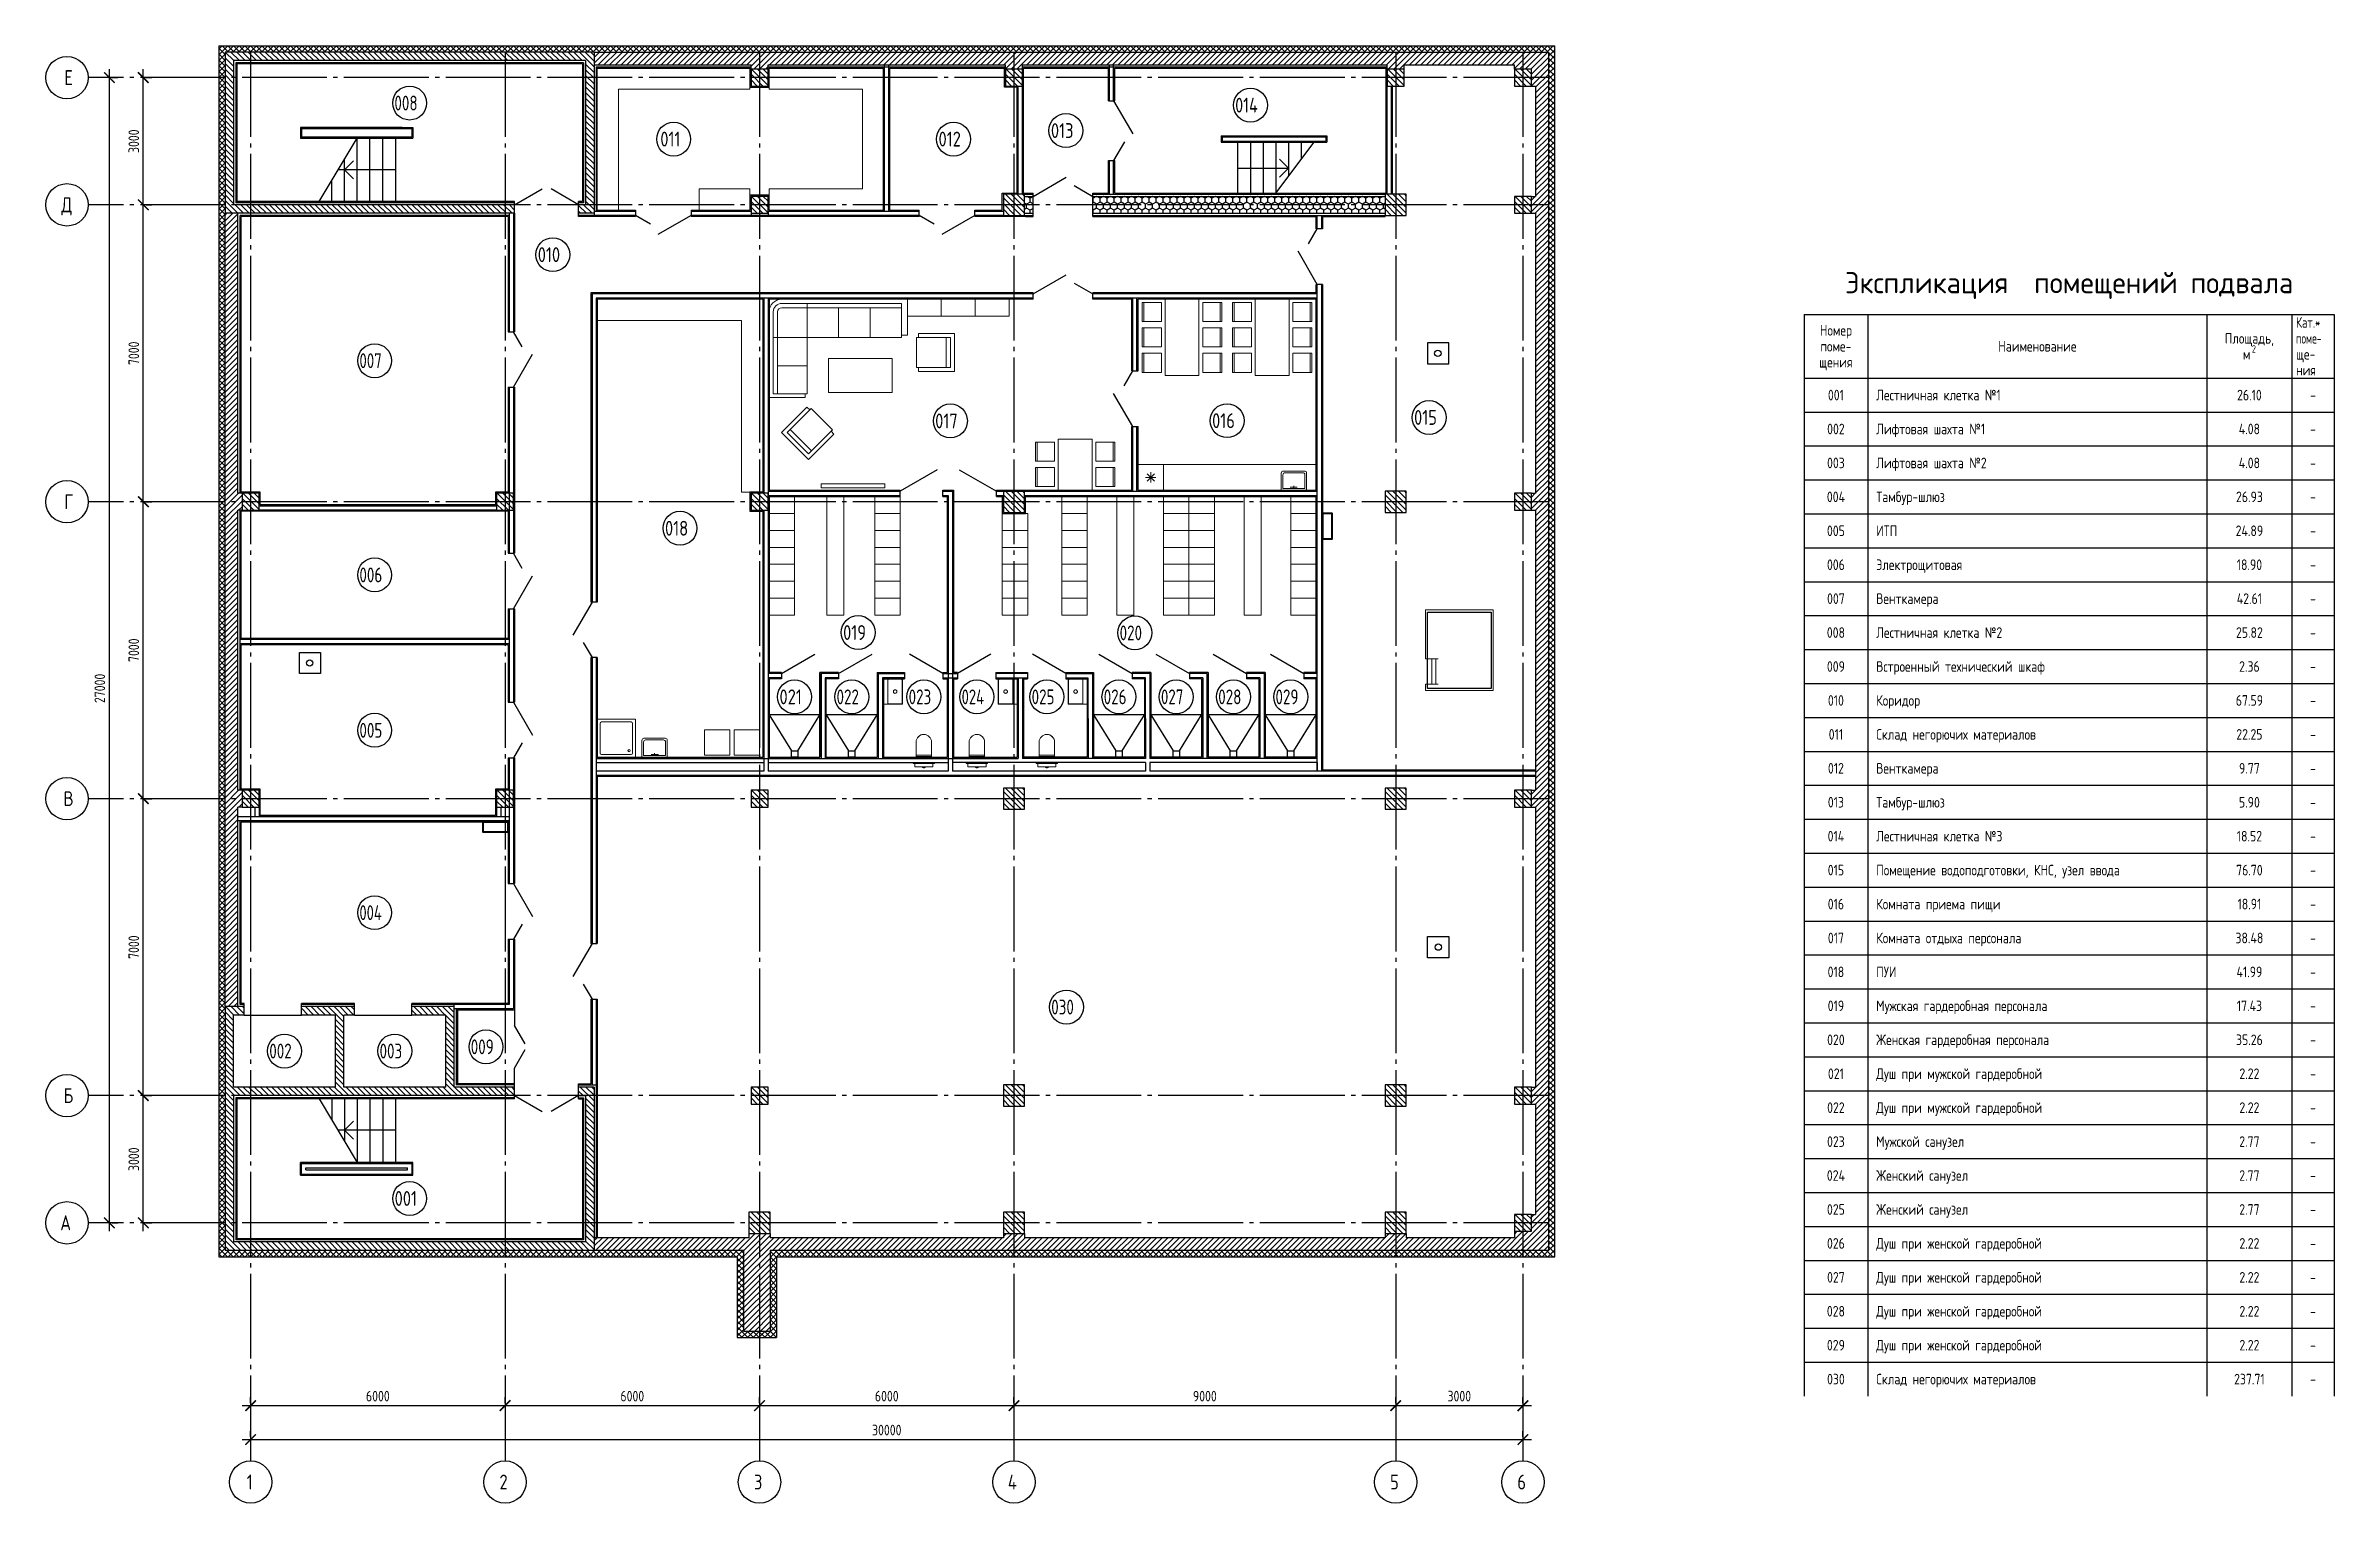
# Model space of a CAD drawing. Header units: millimetres. Extents: x -4830 to 49130, y -6610 to 27750.
import ezdxf
from ezdxf.enums import TextEntityAlignment as Align

# ---------------------------------------------------------------- set-up
doc = ezdxf.new("R2010")
doc.units = ezdxf.units.MM
doc.linetypes.add('ГОСТ 2.303 5', pattern=[24, 20, -1.5, 1, -1.5])
doc.layers.add('Оборудование', color=5, linetype='Continuous', lineweight=18)
doc.layers.add('оси', color=7, linetype='Continuous')
doc.layers.add('текст', color=7, linetype='Continuous')
doc.styles.add('GOST-2.304_Type-B', font='GOST_Common.ttf')
doc.styles.add('ГОСТ 2.304', font='CS_Gost2304.shx')
doc.linetypes.add('ограждение2', pattern='A,6.35,-2.54,[132,ltypeshp.shx,S=2.54,R=0,X=-2.54,Y=0],-2.54,25.4', length=36.83)
doc.dimstyles.new('СПДС', dxfattribs={"dimscale": 100, "dimtxt": 2.5, "dimasz": 2.5, "dimexe": 2, "dimexo": 0.625, "dimgap": 1, "dimtad": 1, "dimdec": 0, "dimtxsty": 'ГОСТ 2.304', "dimblk": 'OBLIQUE', "dimblk1": 'OBLIQUE', "dimblk2": 'OBLIQUE', "dimcen": 2.5, "dimdle": 2, "dimadec": 0, "dimazin": 2, "dimtfac": 0.75, "dimtdec": 4, "dimtmove": 1, "dimatfit": 3, "dimfxl": 1, "dimtfill": 1, "dimtolj": 1, "dimarcsym": 1})
pattern_1 = [(135, (-7769.68, -10084.31), (-67.35192, -67.35192), [])]
pattern_2 = [(45, (-7769.68, -10084.31), (-67.35192, 67.35192), [])]
pattern_3 = [(90, (-7769.684, -10084.31), (-82.48892, 142.875), [95.25, -190.5]), (210, (-7769.684, -10084.31), (-82.48892, -142.875), [95.25, -190.5]), (150, (-7769.684, -10084.31), (-164.97784, 3e-07), [-190.5, 95.25])]
pattern_4 = [(135, (-1769.68, -7084.31), (-67.35192, -67.35192), [])]
pattern_5 = [(135, (10230.32, -10084.31), (-67.35192, -67.35192), [])]
pattern_6 = [(135, (-1769.68, 13915.69), (-67.35192, -67.35192), [])]
pattern_7 = [(135, (10230.32, 13915.69), (-67.35192, -67.35192), [])]
pattern_8 = [(135, (7230.32, -10084.31), (-67.35192, -67.35192), [])]
pattern_9 = [(135, (7230.32, 13915.69), (-67.35192, -67.35192), [])]
pattern_10 = [(135, (-13769.68, 3915.69), (-67.35192, -67.35192), [])]
pattern_11 = [(135, (7230.32, -7084.31), (-67.35192, -67.35192), [])]
pattern_12 = [(135, (-7769.68, 10915.69), (-67.35192, -67.35192), [])]
pattern_13 = [(135, (-7769.68, -3084.31), (-67.35192, -67.35192), [])]
pattern_14 = [(135, (-1769.68, -10084.31), (-67.35192, -67.35192), [])]
pattern_15 = [(135, (-1769.68, -84.31), (-67.35192, -67.35192), [])]
pattern_16 = [(135, (7230.32, -84.31), (-67.35192, -67.35192), [])]
pattern_17 = [(135, (-1769.68, 6915.69), (-67.35192, -67.35192), [])]
pattern_18 = [(135, (7230.32, 6915.69), (-67.35192, -67.35192), [])]
pattern_19 = [(135, (10230.32, -3084.31), (-67.35192, -67.35192), [])]
pattern_20 = [(135, (10230.32, 3915.69), (-67.35192, -67.35192), [])]
pattern_21 = [(135, (10230.32, 10915.69), (-67.35192, -67.35192), [])]
pattern_22 = [(135, (10230.32, -13084.31), (-67.35192, -67.35192), [])]
pattern_23 = [(135, (-7769.68, 13915.69), (-67.35192, -67.35192), [])]
pattern_24 = [(135, (-19769.68, -3084.31), (-67.35192, -67.35192), [])]
pattern_25 = [(135, (-7769.68, 3915.69), (-67.35192, -67.35192), [])]
pattern_26 = [(135, (-13769.68, -3084.31), (-67.35192, -67.35192), [])]
pattern_27 = [(135, (-19769.68, 3915.69), (-67.35192, -67.35192), [])]

msp = doc.modelspace()

# ---------------------------------------------------------------- texts
at = {"layer": 'оси', "linetype": 'Continuous', "lineweight": 25, "ltscale": 100, "char_height": 350, "attachment_point": 1, "style": 'ГОСТ 2.304'}
for s, insert, width in [('\\f|b0|i0|c1|p0;\\W1.0000000000;\\T1.0000000000;\\o\\lЕ', (-4394.6, 27175), 566.667), ('\\f|b0|i0|c1|p0;\\W1.0000000000;\\T1.0000000000;\\o\\lД', (-4462.9, 24175), 683.333), ('\\f|b0|i0|c1|p0;\\W1.0000000000;\\T1.0000000000;\\o\\lГ', (-4394.6, 17175), 533.333), ('\\f|b0|i0|c1|p0;\\W1.0000000000;\\T1.0000000000;\\o\\lВ', (-4412.1, 10175), 616.667), ('\\f|b0|i0|c1|p0;\\W1.0000000000;\\T1.0000000000;\\o\\lБ', (-4412.1, 3175), 600), ('\\f|b0|i0|c1|p0;\\W1.0000000000;\\T1.0000000000;\\o\\lА', (-4488.3, 175), 600), ('\\f|b0|i0|c1|p0;\\W1.0000000000;\\T1.0000000000;\\o\\l1', (-91.9, -5935), 583.333), ('\\f|b0|i0|c1|p0;\\W1.0000000000;\\T1.0000000000;\\o\\l2', (5868.8, -5935), 650), ('\\f|b0|i0|c1|p0;\\W1.0000000000;\\T1.0000000000;\\o\\l3', (11868.8, -5935), 650), ('\\f|b0|i0|c1|p0;\\W1.0000000000;\\T1.0000000000;\\o\\l4', (17855.6, -5935), 650), ('\\f|b0|i0|c1|p0;\\W1.0000000000;\\T1.0000000000;\\o\\l5', (26868.8, -5935), 650), ('\\f|b0|i0|c1|p0;\\W1.0000000000;\\T1.0000000000;\\o\\l6', (29868.8, -5935), 650)]:
    msp.add_mtext(s, dxfattribs=dict(at, insert=insert, width=width))
at = {"layer": 'текст', "ltscale": 100, "style": 'GOST-2.304_Type-B'}
msp.add_text('Экспликация  помещений подвала', height=500, dxfattribs=at).set_placement((42880.3, 22165.7), align=Align.MIDDLE_CENTER)
msp.add_text('Экспликация  помещений подвала', height=500, dxfattribs=at).set_placement((42880.3, 22165.7), align=Align.MIDDLE_CENTER)
at = {"layer": 'текст', "linetype": 'Continuous', "ltscale": 100, "style": 'ГОСТ 2.304'}
for s, height, p in [('Номер', 250, (37380.3, 21040.7)), ('Номер', 250, (37380.3, 21040.7)), ('поме-', 250, (37380.3, 20665.7)), ('поме-', 250, (37380.3, 20665.7)), ('Наименование', 250, (42130.3, 20665.7)), ('Наименование', 250, (42130.3, 20665.7)), ('Площадь,', 250, (47130.3, 20853.2)), ('Площадь,', 250, (47130.3, 20853.2)), ('м', 250, (47064.7, 20478.2)), ('м', 250, (47064.7, 20478.2)), ('2', 175, (47236.6, 20603.2)), ('2', 175, (47236.6, 20603.2)), ('щения', 250, (37380.3, 20290.7)), ('щения', 250, (37380.3, 20290.7)), ('001', 250, (37380.3, 19515.7)), ('001', 250, (37380.3, 19515.7)), ('26.10', 250, (47130.3, 19515.7)), ('26.10', 250, (47130.3, 19515.7)), ('-', 250, (48630.3, 19515.7)), ('-', 250, (48630.3, 19515.7)), ('002', 250, (37380.3, 18715.7)), ('002', 250, (37380.3, 18715.7)), ('4.08', 250, (47130.3, 18715.7)), ('4.08', 250, (47130.3, 18715.7)), ('-', 250, (48630.3, 18715.7)), ('-', 250, (48630.3, 18715.7)), ('003', 250, (37380.3, 17915.7)), ('003', 250, (37380.3, 17915.7)), ('4.08', 250, (47130.3, 17915.7)), ('4.08', 250, (47130.3, 17915.7)), ('-', 250, (48630.3, 17915.7)), ('-', 250, (48630.3, 17915.7)), ('004', 250, (37380.3, 17115.7)), ('004', 250, (37380.3, 17115.7)), ('26.93', 250, (47130.3, 17115.7)), ('26.93', 250, (47130.3, 17115.7)), ('-', 250, (48630.3, 17115.7)), ('-', 250, (48630.3, 17115.7)), ('005', 250, (37380.3, 16315.7)), ('005', 250, (37380.3, 16315.7)), ('24.89', 250, (47130.3, 16315.7)), ('24.89', 250, (47130.3, 16315.7)), ('-', 250, (48630.3, 16315.7)), ('-', 250, (48630.3, 16315.7)), ('006', 250, (37380.3, 15515.7)), ('006', 250, (37380.3, 15515.7)), ('18.90', 250, (47130.3, 15515.7)), ('18.90', 250, (47130.3, 15515.7)), ('-', 250, (48630.3, 15515.7)), ('-', 250, (48630.3, 15515.7)), ('007', 250, (37380.3, 14715.7)), ('007', 250, (37380.3, 14715.7)), ('42.61', 250, (47130.3, 14715.7)), ('42.61', 250, (47130.3, 14715.7)), ('-', 250, (48630.3, 14715.7)), ('-', 250, (48630.3, 14715.7)), ('008', 250, (37380.3, 13915.7)), ('008', 250, (37380.3, 13915.7)), ('25.82', 250, (47130.3, 13915.7)), ('25.82', 250, (47130.3, 13915.7)), ('-', 250, (48630.3, 13915.7)), ('-', 250, (48630.3, 13915.7)), ('009', 250, (37380.3, 13115.7)), ('009', 250, (37380.3, 13115.7)), ('2.36', 250, (47130.3, 13115.7)), ('2.36', 250, (47130.3, 13115.7)), ('-', 250, (48630.3, 13115.7)), ('-', 250, (48630.3, 13115.7)), ('010', 250, (37380.3, 12315.7)), ('010', 250, (37380.3, 12315.7)), ('67.59', 250, (47130.3, 12315.7)), ('67.59', 250, (47130.3, 12315.7)), ('-', 250, (48630.3, 12315.7)), ('-', 250, (48630.3, 12315.7)), ('011', 250, (37380.3, 11515.7)), ('011', 250, (37380.3, 11515.7)), ('22.25', 250, (47130.3, 11515.7)), ('22.25', 250, (47130.3, 11515.7)), ('-', 250, (48630.3, 11515.7)), ('-', 250, (48630.3, 11515.7)), ('012', 250, (37380.3, 10715.7)), ('012', 250, (37380.3, 10715.7)), ('9.77', 250, (47130.3, 10715.7)), ('9.77', 250, (47130.3, 10715.7)), ('-', 250, (48630.3, 10715.7)), ('-', 250, (48630.3, 10715.7)), ('013', 250, (37380.3, 9915.7)), ('013', 250, (37380.3, 9915.7)), ('5.90', 250, (47130.3, 9915.7)), ('5.90', 250, (47130.3, 9915.7)), ('-', 250, (48630.3, 9915.7)), ('-', 250, (48630.3, 9915.7)), ('014', 250, (37380.3, 9115.7)), ('014', 250, (37380.3, 9115.7)), ('18.52', 250, (47130.3, 9115.7)), ('18.52', 250, (47130.3, 9115.7)), ('-', 250, (48630.3, 9115.7)), ('-', 250, (48630.3, 9115.7)), ('015', 250, (37380.3, 8315.7)), ('015', 250, (37380.3, 8315.7)), ('76.70', 250, (47130.3, 8315.7)), ('76.70', 250, (47130.3, 8315.7)), ('-', 250, (48630.3, 8315.7)), ('-', 250, (48630.3, 8315.7)), ('016', 250, (37380.3, 7515.7)), ('016', 250, (37380.3, 7515.7)), ('18.91', 250, (47130.3, 7515.7)), ('18.91', 250, (47130.3, 7515.7)), ('-', 250, (48630.3, 7515.7)), ('-', 250, (48630.3, 7515.7)), ('017', 250, (37380.3, 6715.7)), ('017', 250, (37380.3, 6715.7)), ('38.48', 250, (47130.3, 6715.7)), ('38.48', 250, (47130.3, 6715.7)), ('-', 250, (48630.3, 6715.7)), ('-', 250, (48630.3, 6715.7)), ('018', 250, (37380.3, 5915.7)), ('018', 250, (37380.3, 5915.7)), ('41.99', 250, (47130.3, 5915.7)), ('41.99', 250, (47130.3, 5915.7)), ('-', 250, (48630.3, 5915.7)), ('-', 250, (48630.3, 5915.7)), ('019', 250, (37380.3, 5115.7)), ('019', 250, (37380.3, 5115.7)), ('17.43', 250, (47130.3, 5115.7)), ('17.43', 250, (47130.3, 5115.7)), ('-', 250, (48630.3, 5115.7)), ('-', 250, (48630.3, 5115.7)), ('020', 250, (37380.3, 4315.7)), ('020', 250, (37380.3, 4315.7)), ('35.26', 250, (47130.3, 4315.7)), ('35.26', 250, (47130.3, 4315.7)), ('-', 250, (48630.3, 4315.7)), ('-', 250, (48630.3, 4315.7)), ('021', 250, (37380.3, 3515.7)), ('021', 250, (37380.3, 3515.7)), ('2.22', 250, (47130.3, 3515.7)), ('2.22', 250, (47130.3, 3515.7)), ('-', 250, (48630.3, 3515.7)), ('-', 250, (48630.3, 3515.7)), ('022', 250, (37380.3, 2715.7)), ('022', 250, (37380.3, 2715.7)), ('2.22', 250, (47130.3, 2715.7)), ('2.22', 250, (47130.3, 2715.7)), ('-', 250, (48630.3, 2715.7)), ('-', 250, (48630.3, 2715.7)), ('023', 250, (37380.3, 1915.7)), ('023', 250, (37380.3, 1915.7)), ('2.77', 250, (47130.3, 1915.7)), ('2.77', 250, (47130.3, 1915.7)), ('-', 250, (48630.3, 1915.7)), ('-', 250, (48630.3, 1915.7)), ('024', 250, (37380.3, 1115.7)), ('024', 250, (37380.3, 1115.7)), ('2.77', 250, (47130.3, 1115.7)), ('2.77', 250, (47130.3, 1115.7)), ('-', 250, (48630.3, 1115.7)), ('-', 250, (48630.3, 1115.7)), ('025', 250, (37380.3, 315.7)), ('025', 250, (37380.3, 315.7)), ('2.77', 250, (47130.3, 315.7)), ('2.77', 250, (47130.3, 315.7)), ('-', 250, (48630.3, 315.7)), ('-', 250, (48630.3, 315.7)), ('026', 250, (37380.3, -484.3)), ('026', 250, (37380.3, -484.3)), ('2.22', 250, (47130.3, -484.3)), ('2.22', 250, (47130.3, -484.3)), ('-', 250, (48630.3, -484.3)), ('-', 250, (48630.3, -484.3)), ('027', 250, (37380.3, -1284.3)), ('027', 250, (37380.3, -1284.3)), ('2.22', 250, (47130.3, -1284.3)), ('2.22', 250, (47130.3, -1284.3)), ('-', 250, (48630.3, -1284.3)), ('-', 250, (48630.3, -1284.3)), ('028', 250, (37380.3, -2084.3)), ('028', 250, (37380.3, -2084.3)), ('2.22', 250, (47130.3, -2084.3)), ('2.22', 250, (47130.3, -2084.3)), ('-', 250, (48630.3, -2084.3)), ('-', 250, (48630.3, -2084.3)), ('029', 250, (37380.3, -2884.3)), ('029', 250, (37380.3, -2884.3)), ('2.22', 250, (47130.3, -2884.3)), ('2.22', 250, (47130.3, -2884.3)), ('-', 250, (48630.3, -2884.3)), ('-', 250, (48630.3, -2884.3)), ('030', 250, (37380.3, -3684.3)), ('030', 250, (37380.3, -3684.3)), ('237.71', 250, (47130.3, -3684.3)), ('237.71', 250, (47130.3, -3684.3)), ('-', 250, (48630.3, -3684.3)), ('-', 250, (48630.3, -3684.3))]:
    msp.add_text(s, height=height, dxfattribs=at).set_placement(p, align=Align.MIDDLE_CENTER)
for s, width, p in [('Кат.*', 0.901408, (48230.3, 21228.2)), ('Кат.*', 0.901408, (48230.3, 21228.2)), ('поме-', 0.820513, (48230.3, 20853.2)), ('поме-', 0.820513, (48230.3, 20853.2))]:
    msp.add_text(s, height=250, dxfattribs=dict(at, width=width)).set_placement(p, align=Align.MIDDLE_LEFT)
for s, p in [('ще-', (48230.3, 20478.2)), ('ще-', (48230.3, 20478.2)), ('ния', (48230.3, 20103.2)), ('ния', (48230.3, 20103.2)), ('Лестничная клетка №1', (38330.3, 19515.7)), ('Лестничная клетка №1', (38330.3, 19515.7)), ('Лифтовая шахта №1', (38330.3, 18715.7)), ('Лифтовая шахта №1', (38330.3, 18715.7)), ('Лифтовая шахта №2', (38330.3, 17915.7)), ('Лифтовая шахта №2', (38330.3, 17915.7)), ('Тамбур-шлюз', (38330.3, 17115.7)), ('Тамбур-шлюз', (38330.3, 17115.7)), ('ИТП', (38330.3, 16315.7)), ('ИТП', (38330.3, 16315.7)), ('Электрощитовая', (38330.3, 15515.7)), ('Электрощитовая', (38330.3, 15515.7)), ('Венткамера', (38330.3, 14715.7)), ('Венткамера', (38330.3, 14715.7)), ('Лестничная клетка №2', (38330.3, 13915.7)), ('Лестничная клетка №2', (38330.3, 13915.7)), ('Встроенный технический шкаф', (38330.3, 13115.7)), ('Встроенный технический шкаф', (38330.3, 13115.7)), ('Коридор', (38330.3, 12315.7)), ('Коридор', (38330.3, 12315.7)), ('Склад негорючих материалов', (38330.3, 11515.7)), ('Склад негорючих материалов', (38330.3, 11515.7)), ('Венткамера', (38330.3, 10715.7)), ('Венткамера', (38330.3, 10715.7)), ('Тамбур-шлюз', (38330.3, 9915.7)), ('Тамбур-шлюз', (38330.3, 9915.7)), ('Лестничная клетка №3', (38330.3, 9115.7)), ('Лестничная клетка №3', (38330.3, 9115.7)), ('Помещение водоподготовки, КНС, узел ввода', (38330.3, 8315.7)), ('Помещение водоподготовки, КНС, узел ввода', (38330.3, 8315.7)), ('Комната приема пищи', (38330.3, 7515.7)), ('Комната приема пищи', (38330.3, 7515.7)), ('Комната отдыха персонала', (38330.3, 6715.7)), ('Комната отдыха персонала', (38330.3, 6715.7)), ('ПУИ', (38330.3, 5915.7)), ('ПУИ', (38330.3, 5915.7)), ('Мужская гардеробная персонала', (38330.3, 5115.7)), ('Мужская гардеробная персонала', (38330.3, 5115.7)), ('Женская гардеробная персонала', (38330.3, 4315.7)), ('Женская гардеробная персонала', (38330.3, 4315.7)), ('Душ при мужской гардеробной', (38330.3, 3515.7)), ('Душ при мужской гардеробной', (38330.3, 3515.7)), ('Душ при мужской гардеробной', (38330.3, 2715.7)), ('Душ при мужской гардеробной', (38330.3, 2715.7)), ('Мужской санузел', (38330.3, 1915.7)), ('Мужской санузел', (38330.3, 1915.7)), ('Женский санузел', (38330.3, 1115.7)), ('Женский санузел', (38330.3, 1115.7)), ('Женский санузел', (38330.3, 315.7)), ('Женский санузел', (38330.3, 315.7)), ('Душ при женской гардеробной', (38330.3, -484.3)), ('Душ при женской гардеробной', (38330.3, -484.3)), ('Душ при женской гардеробной', (38330.3, -1284.3)), ('Душ при женской гардеробной', (38330.3, -1284.3)), ('Душ при женской гардеробной', (38330.3, -2084.3)), ('Душ при женской гардеробной', (38330.3, -2084.3)), ('Душ при женской гардеробной', (38330.3, -2884.3)), ('Душ при женской гардеробной', (38330.3, -2884.3)), ('Склад негорючих материалов', (38330.3, -3684.3)), ('Склад негорючих материалов', (38330.3, -3684.3))]:
    msp.add_text(s, height=250, dxfattribs=at).set_placement(p, align=Align.MIDDLE_LEFT)
at = {"layer": 'текст', "linetype": 'Continuous', "lineweight": 25, "ltscale": 100, "char_height": 350, "attachment_point": 1, "style": 'ГОСТ 2.304'}
for s, insert, width in [('\\f|b0|i0|c1|p0;\\W0.9134926013;\\T1.0000000000;\\o\\l008', (3390.3, 26575), 1202.765), ('\\f|b0|i0|c1|p0;\\W0.9787420728;\\T1.0000000000;\\o\\l014', (23215.3, 26525), 1223.428), ('\\f|b0|i0|c1|p0;\\W1.0000000000;\\T1.0000000000;\\o\\l013', (18870.6, 25925), 1250), ('\\f|b0|i0|c1|p0;\\W1.0000000000;\\T1.0000000000;\\o\\l011', (9660, 25725), 1183.333), ('\\f|b0|i0|c1|p0;\\W1.0000000000;\\T1.0000000000;\\o\\l012', (16220.6, 25725), 1250), ('\\f|b0|i0|c1|p0;\\W1.0000000000;\\T1.0000000000;\\o\\l010', (6770.6, 23000), 1250), ('\\f|b0|i0|c1|p0;\\W0.9034542211;\\T1.0000000000;\\o\\l007', (2565.3, 20500), 1189.548), ('\\f|b0|i0|c1|p0;\\W1.0000000000;\\T1.0000000000;\\o\\l017', (16141.3, 19080.4), 1250), ('\\f|b0|i0|c1|p0;\\W1.0000000000;\\T1.0000000000;\\o\\l016', (22670.7, 19086.7), 1250), ('\\f|b0|i0|c1|p0;\\W1.0000000000;\\T1.0000000000;\\o\\l015', (27433.1, 19162.5), 1250), ('\\f|b0|i0|c1|p0;\\W1.0000000000;\\T1.0000000000;\\o\\l018', (9770.6, 16550), 1250), ('\\f|b0|i0|c1|p0;\\W0.9134926013;\\T1.0000000000;\\o\\l006', (2565.3, 15450), 1202.765), ('\\f|b0|i0|c1|p0;\\W1.0000000000;\\T1.0000000000;\\o\\l019', (13970.6, 14091.8), 1250), ('\\f|b0|i0|c1|p0;\\W0.9134926013;\\T1.0000000000;\\o\\l020', (20490.3, 14083.6), 1202.765), ('\\f|b0|i0|c1|p0;\\W1.0000000000;\\T1.0000000000;\\o\\l021', (12470.6, 12575), 1250), ('\\f|b0|i0|c1|p0;\\W0.9134926013;\\T1.0000000000;\\o\\l022', (13815.3, 12575), 1202.765), ('\\f|b0|i0|c1|p0;\\W0.9134926013;\\T1.0000000000;\\o\\l023', (15515.3, 12575), 1202.765), ('\\f|b0|i0|c1|p0;\\W0.8840250981;\\T1.0000000000;\\o\\l024', (16765.3, 12575), 1163.966), ('\\f|b0|i0|c1|p0;\\W0.9134926013;\\T1.0000000000;\\o\\l025', (18415.3, 12575), 1202.765), ('\\f|b0|i0|c1|p0;\\W0.9134926013;\\T1.0000000000;\\o\\l026', (20115.3, 12575), 1202.765), ('\\f|b0|i0|c1|p0;\\W0.9034542211;\\T1.0000000000;\\o\\l027', (21465.3, 12575), 1189.548), ('\\f|b0|i0|c1|p0;\\W0.9134926013;\\T1.0000000000;\\o\\l028', (22815.3, 12575), 1202.765), ('\\f|b0|i0|c1|p0;\\W0.9134926013;\\T1.0000000000;\\o\\l029', (24165.3, 12575), 1202.765), ('\\f|b0|i0|c1|p0;\\W0.9134926013;\\T1.0000000000;\\o\\l005', (2565.3, 11787.5), 1202.765), ('\\f|b0|i0|c1|p0;\\W0.8840250981;\\T1.0000000000;\\o\\l004', (2565.3, 7487.5), 1163.966), ('\\f|b0|i0|c1|p0;\\W0.9134926013;\\T1.0000000000;\\o\\l030', (18877.8, 5262.5), 1202.765), ('\\f|b0|i0|c1|p0;\\W0.9134926013;\\T1.0000000000;\\o\\l009', (5190.3, 4325), 1202.765), ('\\f|b0|i0|c1|p0;\\W0.9134926013;\\T1.0000000000;\\o\\l002', (440.3, 4225), 1202.765), ('\\f|b0|i0|c1|p0;\\W0.9134926013;\\T1.0000000000;\\o\\l003', (3040.3, 4225), 1202.765), ('\\f|b0|i0|c1|p0;\\W1.0000000000;\\T1.0000000000;\\o\\l001', (3395.6, 750), 1250)]:
    msp.add_mtext(s, dxfattribs=dict(at, insert=insert, width=width))

# ---------------------------------------------------------------- blocks, each defined once
blk = doc.blocks.new('_ArchTick')
at = {"color": 0, "linetype": 'ByBlock', "const_width": 0.15}
blk.add_lwpolyline([(-0.5, -0.5), (0.5, 0.5)], dxfattribs=at)
blk = doc.blocks.new('*D14')
at = {"layer": 'оси', "color": 0, "lineweight": -2, "ltscale": 100, "transparency": 16777216}
for p, q in [((-200, -5110), (30200, -5110)), ((0, -5047.5), (0, -4910)), ((30000, -5047.5), (30000, -4910))]:
    blk.add_line(p, q, dxfattribs=at)
at = {"layer": 'оси', "color": 0, "lineweight": -2, "ltscale": 100, "transparency": 16777216, "xscale": 250, "yscale": 250, "zscale": 250, "rotation": 180}
blk.add_blockref('_ArchTick', (0, -5110), dxfattribs=at)
at = {"layer": 'оси', "color": 0, "lineweight": -2, "ltscale": 100, "transparency": 16777216, "xscale": 250, "yscale": 250, "zscale": 250}
blk.add_blockref('_ArchTick', (30000, -5110), dxfattribs=at)
at = {"layer": 'оси', "color": 0, "ltscale": 100, "transparency": 16777216, "insert": (15000, -4885), "char_height": 250, "attachment_point": 5, "style": 'ГОСТ 2.304', "bg_fill": 3, "box_fill_scale": 1.1, "bg_fill_color": 256, "bg_fill_true_color": 13158600, "bg_fill_transparency": 0}
blk.add_mtext('\\A1;30000', dxfattribs=at)
blk = doc.blocks.new('*D15')
at = {"layer": 'оси', "color": 0, "lineweight": -2, "ltscale": 100, "transparency": 16777216}
for p, q in [((-200, -4310), (6200, -4310)), ((0, -4247.5), (0, -4110)), ((6000, -4247.5), (6000, -4110))]:
    blk.add_line(p, q, dxfattribs=at)
at = {"layer": 'оси', "color": 0, "lineweight": -2, "ltscale": 100, "transparency": 16777216, "xscale": 250, "yscale": 250, "zscale": 250, "rotation": 180}
blk.add_blockref('_ArchTick', (0, -4310), dxfattribs=at)
at = {"layer": 'оси', "color": 0, "lineweight": -2, "ltscale": 100, "transparency": 16777216, "xscale": 250, "yscale": 250, "zscale": 250}
blk.add_blockref('_ArchTick', (6000, -4310), dxfattribs=at)
at = {"layer": 'оси', "color": 0, "ltscale": 100, "transparency": 16777216, "insert": (3000, -4085), "char_height": 250, "attachment_point": 5, "style": 'ГОСТ 2.304', "bg_fill": 3, "box_fill_scale": 1.1, "bg_fill_color": 256, "bg_fill_true_color": 13158600, "bg_fill_transparency": 0}
blk.add_mtext('\\A1;6000', dxfattribs=at)
blk = doc.blocks.new('*D16')
at = {"layer": 'оси', "color": 0, "lineweight": -2, "ltscale": 100, "transparency": 16777216}
for p, q in [((5800, -4310), (12200, -4310)), ((6000, -4247.5), (6000, -4110)), ((12000, -4247.5), (12000, -4110))]:
    blk.add_line(p, q, dxfattribs=at)
at = {"layer": 'оси', "color": 0, "lineweight": -2, "ltscale": 100, "transparency": 16777216, "xscale": 250, "yscale": 250, "zscale": 250, "rotation": 180}
blk.add_blockref('_ArchTick', (6000, -4310), dxfattribs=at)
at = {"layer": 'оси', "color": 0, "lineweight": -2, "ltscale": 100, "transparency": 16777216, "xscale": 250, "yscale": 250, "zscale": 250}
blk.add_blockref('_ArchTick', (12000, -4310), dxfattribs=at)
at = {"layer": 'оси', "color": 0, "ltscale": 100, "transparency": 16777216, "insert": (9000, -4085), "char_height": 250, "attachment_point": 5, "style": 'ГОСТ 2.304', "bg_fill": 3, "box_fill_scale": 1.1, "bg_fill_color": 256, "bg_fill_true_color": 13158600, "bg_fill_transparency": 0}
blk.add_mtext('\\A1;6000', dxfattribs=at)
blk = doc.blocks.new('*D17')
at = {"layer": 'оси', "color": 0, "lineweight": -2, "ltscale": 100, "transparency": 16777216}
for p, q in [((11800, -4310), (18200, -4310)), ((12000, -4247.5), (12000, -4110)), ((18000, -4247.5), (18000, -4110))]:
    blk.add_line(p, q, dxfattribs=at)
at = {"layer": 'оси', "color": 0, "lineweight": -2, "ltscale": 100, "transparency": 16777216, "xscale": 250, "yscale": 250, "zscale": 250, "rotation": 180}
blk.add_blockref('_ArchTick', (12000, -4310), dxfattribs=at)
at = {"layer": 'оси', "color": 0, "lineweight": -2, "ltscale": 100, "transparency": 16777216, "xscale": 250, "yscale": 250, "zscale": 250}
blk.add_blockref('_ArchTick', (18000, -4310), dxfattribs=at)
at = {"layer": 'оси', "color": 0, "ltscale": 100, "transparency": 16777216, "insert": (15000, -4085), "char_height": 250, "attachment_point": 5, "style": 'ГОСТ 2.304', "bg_fill": 3, "box_fill_scale": 1.1, "bg_fill_color": 256, "bg_fill_true_color": 13158600, "bg_fill_transparency": 0}
blk.add_mtext('\\A1;6000', dxfattribs=at)
blk = doc.blocks.new('*D18')
at = {"layer": 'оси', "color": 0, "lineweight": -2, "ltscale": 100, "transparency": 16777216}
for p, q in [((17800, -4310), (27200, -4310)), ((18000, -4247.5), (18000, -4110)), ((27000, -4247.5), (27000, -4110))]:
    blk.add_line(p, q, dxfattribs=at)
at = {"layer": 'оси', "color": 0, "lineweight": -2, "ltscale": 100, "transparency": 16777216, "xscale": 250, "yscale": 250, "zscale": 250, "rotation": 180}
blk.add_blockref('_ArchTick', (18000, -4310), dxfattribs=at)
at = {"layer": 'оси', "color": 0, "lineweight": -2, "ltscale": 100, "transparency": 16777216, "xscale": 250, "yscale": 250, "zscale": 250}
blk.add_blockref('_ArchTick', (27000, -4310), dxfattribs=at)
at = {"layer": 'оси', "color": 0, "ltscale": 100, "transparency": 16777216, "insert": (22500, -4085), "char_height": 250, "attachment_point": 5, "style": 'ГОСТ 2.304', "bg_fill": 3, "box_fill_scale": 1.1, "bg_fill_color": 256, "bg_fill_true_color": 13158600, "bg_fill_transparency": 0}
blk.add_mtext('\\A1;9000', dxfattribs=at)
blk = doc.blocks.new('*D19')
at = {"layer": 'оси', "color": 0, "lineweight": -2, "ltscale": 100, "transparency": 16777216}
for p, q in [((26800, -4310), (30200, -4310)), ((27000, -4247.5), (27000, -4110)), ((30000, -4247.5), (30000, -4110))]:
    blk.add_line(p, q, dxfattribs=at)
at = {"layer": 'оси', "color": 0, "lineweight": -2, "ltscale": 100, "transparency": 16777216, "xscale": 250, "yscale": 250, "zscale": 250, "rotation": 180}
blk.add_blockref('_ArchTick', (27000, -4310), dxfattribs=at)
at = {"layer": 'оси', "color": 0, "lineweight": -2, "ltscale": 100, "transparency": 16777216, "xscale": 250, "yscale": 250, "zscale": 250}
blk.add_blockref('_ArchTick', (30000, -4310), dxfattribs=at)
at = {"layer": 'оси', "color": 0, "ltscale": 100, "transparency": 16777216, "insert": (28500, -4085), "char_height": 250, "attachment_point": 5, "style": 'ГОСТ 2.304', "bg_fill": 3, "box_fill_scale": 1.1, "bg_fill_color": 256, "bg_fill_true_color": 13158600, "bg_fill_transparency": 0}
blk.add_mtext('\\A1;3000', dxfattribs=at)
blk = doc.blocks.new('*D20')
at = {"layer": 'оси', "color": 0, "lineweight": -2, "ltscale": 100, "transparency": 16777216}
for p, q in [((-3330, -200), (-3330, 27200)), ((-3267.5, 27000), (-3130, 27000)), ((-3267.5, 0), (-3130, 0))]:
    blk.add_line(p, q, dxfattribs=at)
at = {"layer": 'оси', "color": 0, "lineweight": -2, "ltscale": 100, "transparency": 16777216, "xscale": 250, "yscale": 250, "zscale": 250}
for p, rotation in [((-3330, 27000), 90), ((-3330, 0), 270)]:
    blk.add_blockref('_ArchTick', p, dxfattribs=dict(at, rotation=rotation))
at = {"layer": 'оси', "color": 0, "ltscale": 100, "transparency": 16777216, "insert": (-3555, 12600), "char_height": 250, "attachment_point": 5, "rotation": 90, "style": 'ГОСТ 2.304', "bg_fill": 3, "box_fill_scale": 1.1, "bg_fill_color": 256, "bg_fill_true_color": 13158600, "bg_fill_transparency": 0}
blk.add_mtext('\\A1;27000', dxfattribs=at)
blk = doc.blocks.new('*D21')
at = {"layer": 'оси', "color": 0, "lineweight": -2, "ltscale": 100, "transparency": 16777216}
for p, q in [((-2530, -200), (-2530, 3200)), ((-2467.5, 3000), (-2330, 3000)), ((-2467.5, 0), (-2330, 0))]:
    blk.add_line(p, q, dxfattribs=at)
at = {"layer": 'оси', "color": 0, "lineweight": -2, "ltscale": 100, "transparency": 16777216, "xscale": 250, "yscale": 250, "zscale": 250}
for p, rotation in [((-2530, 3000), 90), ((-2530, 0), 270)]:
    blk.add_blockref('_ArchTick', p, dxfattribs=dict(at, rotation=rotation))
at = {"layer": 'оси', "color": 0, "ltscale": 100, "transparency": 16777216, "insert": (-2755, 1500), "char_height": 250, "attachment_point": 5, "rotation": 90, "style": 'ГОСТ 2.304', "bg_fill": 3, "box_fill_scale": 1.1, "bg_fill_color": 256, "bg_fill_true_color": 13158600, "bg_fill_transparency": 0}
blk.add_mtext('\\A1;3000', dxfattribs=at)
blk = doc.blocks.new('*D22')
at = {"layer": 'оси', "color": 0, "lineweight": -2, "ltscale": 100, "transparency": 16777216}
for p, q in [((-2530, 9800), (-2530, 17200)), ((-2467.5, 17000), (-2330, 17000)), ((-2467.5, 10000), (-2330, 10000))]:
    blk.add_line(p, q, dxfattribs=at)
at = {"layer": 'оси', "color": 0, "lineweight": -2, "ltscale": 100, "transparency": 16777216, "xscale": 250, "yscale": 250, "zscale": 250}
for p, rotation in [((-2530, 17000), 90), ((-2530, 10000), 270)]:
    blk.add_blockref('_ArchTick', p, dxfattribs=dict(at, rotation=rotation))
at = {"layer": 'оси', "color": 0, "ltscale": 100, "transparency": 16777216, "insert": (-2755, 13500), "char_height": 250, "attachment_point": 5, "rotation": 90, "style": 'ГОСТ 2.304', "bg_fill": 3, "box_fill_scale": 1.1, "bg_fill_color": 256, "bg_fill_true_color": 13158600, "bg_fill_transparency": 0}
blk.add_mtext('\\A1;7000', dxfattribs=at)
blk = doc.blocks.new('*D23')
at = {"layer": 'оси', "color": 0, "lineweight": -2, "ltscale": 100, "transparency": 16777216}
for p, q in [((-2530, 16800), (-2530, 24200)), ((-2467.5, 24000), (-2330, 24000)), ((-2467.5, 17000), (-2330, 17000))]:
    blk.add_line(p, q, dxfattribs=at)
at = {"layer": 'оси', "color": 0, "lineweight": -2, "ltscale": 100, "transparency": 16777216, "xscale": 250, "yscale": 250, "zscale": 250}
for p, rotation in [((-2530, 24000), 90), ((-2530, 17000), 270)]:
    blk.add_blockref('_ArchTick', p, dxfattribs=dict(at, rotation=rotation))
at = {"layer": 'оси', "color": 0, "ltscale": 100, "transparency": 16777216, "insert": (-2755, 20500), "char_height": 250, "attachment_point": 5, "rotation": 90, "style": 'ГОСТ 2.304', "bg_fill": 3, "box_fill_scale": 1.1, "bg_fill_color": 256, "bg_fill_true_color": 13158600, "bg_fill_transparency": 0}
blk.add_mtext('\\A1;7000', dxfattribs=at)
blk = doc.blocks.new('*D12')
at = {"layer": 'оси', "color": 0, "lineweight": -2, "ltscale": 100, "transparency": 16777216}
for p, q in [((-2530, 23800), (-2530, 27200)), ((-2467.5, 27000), (-2330, 27000)), ((-2467.5, 24000), (-2330, 24000))]:
    blk.add_line(p, q, dxfattribs=at)
at = {"layer": 'оси', "color": 0, "lineweight": -2, "ltscale": 100, "transparency": 16777216, "xscale": 250, "yscale": 250, "zscale": 250}
for p, rotation in [((-2530, 27000), 90), ((-2530, 24000), 270)]:
    blk.add_blockref('_ArchTick', p, dxfattribs=dict(at, rotation=rotation))
at = {"layer": 'оси', "color": 0, "ltscale": 100, "transparency": 16777216, "insert": (-2755, 25500), "char_height": 250, "attachment_point": 5, "rotation": 90, "style": 'ГОСТ 2.304', "bg_fill": 3, "box_fill_scale": 1.1, "bg_fill_color": 256, "bg_fill_true_color": 13158600, "bg_fill_transparency": 0}
blk.add_mtext('\\A1;3000', dxfattribs=at)
blk = doc.blocks.new('*D13')
at = {"layer": 'оси', "color": 0, "lineweight": -2, "ltscale": 100, "transparency": 16777216}
for p, q in [((-2530, 2800), (-2530, 10200)), ((-2467.5, 10000), (-2330, 10000)), ((-2467.5, 3000), (-2330, 3000))]:
    blk.add_line(p, q, dxfattribs=at)
at = {"layer": 'оси', "color": 0, "lineweight": -2, "ltscale": 100, "transparency": 16777216, "xscale": 250, "yscale": 250, "zscale": 250}
for p, rotation in [((-2530, 10000), 90), ((-2530, 3000), 270)]:
    blk.add_blockref('_ArchTick', p, dxfattribs=dict(at, rotation=rotation))
at = {"layer": 'оси', "color": 0, "ltscale": 100, "transparency": 16777216, "insert": (-2755, 6500), "char_height": 250, "attachment_point": 5, "rotation": 90, "style": 'ГОСТ 2.304', "bg_fill": 3, "box_fill_scale": 1.1, "bg_fill_color": 256, "bg_fill_true_color": 13158600, "bg_fill_transparency": 0}
blk.add_mtext('\\A1;7000', dxfattribs=at)
blk = doc.blocks.new('Инсталляция - унитаз')
at = {"layer": 'Оборудование', "ltscale": 100}
for p, q in [((-220, 145), (-250, 145)), ((-250, 145), (-250, 125)), ((-250, 125), (250, 125)), ((220, 145), (-220, 145)), ((-220, 145), (-220, 125)), ((-220, 125), (-220, 145)), ((-215, 225), (-215, 145)), ((-195, 225), (-215, 225)), ((-195, 225), (0, 225)), ((0, 225), (195, 225)), ((215, 225), (195, 225)), ((215, 145), (215, 225)), ((220, 125), (220, 145)), ((250, 145), (220, 145)), ((220, 145), (220, 125)), ((250, 125), (250, 145)), ((-183, 0), (182, 0)), ((-183, 0), (-183, -20)), ((-172, -20), (-183, -20)), ((-183, -358), (-183, -20)), ((182, -20), (-183, -20)), ((-183, -50), (-183, -20)), ((182, -50), (-183, -50)), ((-183, -50), (182, -50)), ((-183, -319), (-183, -50)), ((-183, -319), (-183, -358)), ((-172, 0), (-172, -20)), ((-172, -20), (-172, 0)), ((-172, -20), (-172, 0)), ((-172, -20), (172, -20)), ((-65, -5), (-65, 0)), ((65, -5), (-65, -5)), ((-35, -7), (-35, -5)), ((-35, -5), (-35, -7)), ((-35, -7), (-35, -5)), ((-33, -7), (-35, -7)), ((-35, -7), (-33, -7)), ((-35, -7), (-33, -7)), ((33, -7), (-33, -7)), ((35, -7), (33, -7)), ((33, -7), (35, -7)), ((33, -7), (35, -7)), ((35, -5), (35, -7)), ((35, -7), (35, -5)), ((35, -7), (35, -5)), ((65, 0), (65, -5)), ((172, 0), (172, -20)), ((172, -20), (172, 0)), ((172, 0), (172, -20)), ((172, -20), (182, -20)), ((182, 0), (182, -20)), ((182, -20), (182, -358)), ((182, -20), (182, -50)), ((182, -50), (182, -319)), ((182, -358), (182, -319))]:
    blk.add_line(p, q, dxfattribs=at)
at = {"layer": 'Оборудование', "ltscale": 100, "flags": 128}
blk.add_lwpolyline([(45, 225), (43, 226), (42, 228), (40, 230), (38, 231), (36, 233), (34, 234), (32, 235), (30, 237), (28, 238), (26, 239), (24, 240), (22, 241), (19, 242), (17, 242), (15, 243), (13, 244), (10, 244), (8, 244), (5, 245), (3, 245), (1, 245), (-2, 245), (-4, 245), (-7, 245), (-9, 244), (-11, 244), (-14, 243), (-16, 243), (-18, 242), (-21, 241), (-23, 241), (-25, 240), (-27, 239), (-29, 237), (-31, 236), (-33, 235), (-35, 234), (-37, 232), (-39, 231), (-41, 229), (-43, 227), (-44, 226)], dxfattribs=at)
at = {"layer": 'Оборудование', "ltscale": 100}
for radius, start, end in [(182, 180, 0), (183, 180, 270), (182, 270, 0)]:
    blk.add_arc((0, -358), radius, start, end, dxfattribs=at)
blk = doc.blocks.new('мойка')
at = {"layer": 'Оборудование', "lineweight": 18}
for p, q in [((-450, 250), (-450, -250)), ((-410, 210), (-410, -210)), ((0, 300), (-399, 300)), ((-40, 260), (-360, 260)), ((-69, 78), (-69, -91)), ((-40, 260), (-40, -260)), ((0, 300), (0, -300)), ((0, -300), (-400, -300)), ((-40, -260), (-360, -260)), ((-40, 0), (-100, 0))]:
    blk.add_line(p, q, dxfattribs=at)
for centre, radius, start, end in [((-400, 250), 49.7, 88.3906, 180.554), ((-360, 210), 50, 90.0248, 180.0248), ((-400, -250), 50, 180.0248, 270.0248), ((-360, -210), 49.8, 179.9125, 270.2958)]:
    blk.add_arc(centre, radius, start, end, dxfattribs=at)
blk = doc.blocks.new('Sanitary_Basins_Gala_ALBUS-Over-counter-Wash-basin-60x45-cm - ALBUS Over counter Wash basin 60x45 cm_-V44-План на отм _4_200')
at = {"layer": 'Оборудование'}
for p, q in [((-302, -218), (-302, 226)), ((-290, 117), (-291, 113)), ((-291, 113), (-291, -199)), ((-288, 121), (-290, 117)), ((-285, 124), (-288, 121)), ((-282, 125), (-285, 124)), ((-277, 126), (-282, 125)), ((-273, 127), (-277, 126)), ((-263, 127), (-273, 127)), ((-263, 127), (264, 127)), ((269, 127), (259, 127)), ((274, 126), (269, 127)), ((278, 125), (274, 126)), ((282, 124), (278, 125)), ((285, 121), (282, 124)), ((286, 117), (285, 121)), ((287, 113), (286, 117)), ((287, -199), (287, 113)), ((298, -218), (298, 226)), ((-302, -219), (-302, -218)), ((-301, -220), (-302, -219)), ((-301, -221), (-301, -220)), ((-300, -222), (-301, -221)), ((-299, -223), (-300, -222)), ((-298, -224), (-299, -223)), ((-297, -224), (-298, -224)), ((-296, -224), (-297, -224)), ((-296, -224), (292, -224)), ((-291, -199), (-290, -203)), ((-290, -203), (-288, -207)), ((-288, -207), (-285, -210)), ((-285, -210), (-281, -212)), ((-281, -212), (-277, -213)), ((-277, -213), (-273, -213)), ((-268, -214), (-273, -213)), ((-268, -214), (264, -214)), ((-42, -35), (-43, -39)), ((-43, -39), (-43, -42)), ((-43, -42), (-43, -46)), ((-43, -46), (-43, -50)), ((-43, -50), (-43, -54)), ((-43, -54), (-42, -58)), ((-40, -31), (-42, -35)), ((-42, -58), (-40, -61)), ((-39, -27), (-40, -31)), ((-40, -61), (-39, -65)), ((-37, -23), (-39, -27)), ((-39, -65), (-37, -69)), ((-34, -20), (-37, -23)), ((-37, -69), (-34, -72)), ((-31, -17), (-34, -20)), ((-34, -72), (-31, -75)), ((-28, -14), (-31, -17)), ((-31, -75), (-28, -78)), ((-25, -11), (-28, -14)), ((-28, -78), (-25, -81)), ((-21, -9), (-25, -11)), ((-25, -81), (-21, -83)), ((-17, -8), (-21, -9)), ((-21, -83), (-17, -85)), ((-13, -6), (-17, -8)), ((-17, -85), (-13, -86)), ((-9, -5), (-13, -6)), ((-13, -86), (-9, -87)), ((-6, -5), (-9, -5)), ((-9, -87), (-6, -87)), ((-2, -5), (-6, -5)), ((-6, -87), (-2, -88)), ((2, -5), (-2, -5)), ((-2, -88), (2, -87)), ((6, -5), (2, -5)), ((2, -87), (6, -87)), ((10, -6), (6, -5)), ((6, -87), (10, -86)), ((13, -8), (10, -6)), ((10, -86), (13, -85)), ((17, -9), (13, -8)), ((13, -85), (17, -83)), ((21, -11), (17, -9)), ((17, -83), (21, -81)), ((24, -14), (21, -11)), ((21, -81), (24, -78)), ((27, -17), (24, -14)), ((24, -78), (27, -75)), ((30, -20), (27, -17)), ((27, -75), (30, -72)), ((33, -23), (30, -20)), ((30, -72), (33, -69)), ((35, -27), (33, -23)), ((33, -69), (35, -65)), ((37, -31), (35, -27)), ((35, -65), (37, -61)), ((38, -35), (37, -31)), ((37, -61), (38, -58)), ((39, -39), (38, -35)), ((38, -58), (39, -54)), ((39, -42), (39, -39)), ((40, -46), (39, -42)), ((39, -50), (40, -46)), ((39, -54), (39, -50)), ((264, -214), (269, -213)), ((269, -213), (273, -213)), ((273, -213), (275, -212)), ((275, -212), (278, -212)), ((278, -212), (281, -210)), ((281, -210), (284, -207)), ((284, -207), (286, -205)), ((286, -203), (287, -201)), ((286, -205), (286, -203)), ((287, -201), (287, -199)), ((292, -224), (293, -224)), ((293, -224), (294, -224)), ((294, -224), (295, -223)), ((295, -223), (296, -222)), ((296, -222), (297, -221)), ((297, -221), (298, -220)), ((298, -219), (298, -218)), ((298, -220), (298, -219))]:
    blk.add_line(p, q, dxfattribs=at)
at = {"layer": 'Оборудование', "ltscale": 100}
blk.add_line((-302, 226), (298, 226), dxfattribs=at)
blk = doc.blocks.new('стол 2')
at = {"layer": 'Оборудование'}
for p, q in [((-937, -117), (-937, -567)), ((-487, -117), (-937, -117)), ((-897, -117), (-897, -567)), ((-487, -567), (-487, -117)), ((487, -567), (487, -117)), ((487, -117), (937, -117)), ((897, -117), (897, -567)), ((937, -117), (937, -567)), ((-937, -567), (-487, -567)), ((-487, -717), (-937, -717)), ((-937, -717), (-937, -1167)), ((-897, -717), (-897, -1167)), ((-487, -1167), (-487, -717)), ((937, -567), (487, -567)), ((487, -717), (937, -717)), ((487, -1167), (487, -717)), ((897, -717), (897, -1167)), ((937, -717), (937, -1167)), ((-937, -1167), (-487, -1167)), ((-487, -1317), (-937, -1317)), ((-937, -1317), (-937, -1767)), ((-897, -1317), (-897, -1767)), ((-487, -1767), (-487, -1317)), ((937, -1167), (487, -1167)), ((487, -1317), (937, -1317)), ((487, -1767), (487, -1317)), ((897, -1317), (897, -1767)), ((937, -1317), (937, -1767)), ((-937, -1767), (-487, -1767)), ((937, -1767), (487, -1767))]:
    blk.add_line(p, q, dxfattribs=at)
at = {"layer": 'Оборудование', "ltscale": 100}
blk.add_lwpolyline([(400, -1842), (400, -42), (-400, -42), (-400, -1842)], close=True, dxfattribs=at)
blk = doc.blocks.new('ММ35 900х900')
at = {"layer": 'Оборудование', "linetype": 'ByBlock'}
for p, q in [((-899.9424, 0), (-899.9424, -849.9762)), ((0, 0), (-899.9424, 0)), ((0, 0), (0, -849.9762)), ((-804.9456, -99.9972), (-804.9456, -899.9748)), ((-94.9968, -99.9972), (-804.9456, -99.9972)), ((-94.9968, -199.9944), (-804.9456, -199.9944)), ((-94.9968, -99.9972), (-94.9968, -899.9748)), ((-899.9424, -849.9762), (-804.9456, -849.9762)), ((-804.9456, -899.9748), (-94.9968, -899.9748)), ((0, -849.9762), (-94.9968, -849.9762))]:
    blk.add_line(p, q, dxfattribs=at)
blk = doc.blocks.new('диван угловой 1')
at = {"layer": 'Оборудование', "linetype": 'ByBlock'}
for p, q in [((2961, 0), (0, 0)), ((0, 0), (0, -850)), ((2961, -100), (139, -100)), ((139, -100), (139, -900)), ((2961, -200), (139, -200)), ((880, -900), (880, -200)), ((1620, -900), (1620, -200)), ((2361, -100), (2361, -900)), ((3061, -2233), (3061, -300)), ((3161, -2233), (3161, -300)), ((3261, -2317), (3261, -300)), ((0, -850), (139, -850)), ((139, -900), (2361, -900)), ((3161, -900), (2361, -900)), ((2361, -900), (2361, -2233)), ((2361, -1567), (3061, -1567)), ((3161, -2233), (2361, -2233)), ((2411, -2317), (2411, -2233)), ((3261, -2317), (2411, -2317))]:
    blk.add_line(p, q, dxfattribs=at)
for radius in [300, 200, 100]:
    blk.add_arc((2961, -300), radius, 0, 90, dxfattribs=at)
blk = doc.blocks.new('стол 3')
at = {"layer": 'Оборудование'}
for p, q in [((-887, -117), (-1337, -117)), ((-1337, -117), (-1337, -567)), ((-1297, -117), (-1297, -567)), ((-887, -567), (-887, -117)), ((87, -117), (537, -117)), ((87, -567), (87, -117)), ((497, -117), (497, -567)), ((537, -117), (537, -567)), ((-1337, -567), (-887, -567)), ((-887, -717), (-1337, -717)), ((-1337, -717), (-1337, -1167)), ((-1297, -717), (-1297, -1167)), ((-887, -1167), (-887, -717)), ((537, -567), (87, -567)), ((87, -717), (537, -717)), ((87, -1167), (87, -717)), ((497, -717), (497, -1167)), ((537, -717), (537, -1167)), ((-1337, -1167), (-887, -1167)), ((537, -1167), (87, -1167))]:
    blk.add_line(p, q, dxfattribs=at)
at = {"layer": 'Оборудование', "ltscale": 100}
blk.add_lwpolyline([(0, -1250), (0, -50), (-800, -50), (-800, -1250)], close=True, dxfattribs=at)
blk = doc.blocks.new('Х06 600х600')
at = {"layer": 'Оборудование'}
for p, q in [((-600, 0), (-600, 600)), ((0, 600), (-600, 600)), ((0, 0), (0, 600)), ((-600, 0), (0, 0)), ((-423, 300), (-177, 300)), ((-213, 213), (-387, 387)), ((-213, 387), (-387, 213)), ((-300, 177), (-300, 423))]:
    blk.add_line(p, q, dxfattribs=at)
blk = doc.blocks.new('поддон1')
at = {"layer": 'Оборудование'}
for p, q in [((67, 100), (67, 800)), ((100, 833), (800, 833)), ((833, 800), (833, 100)), ((800, 67), (100, 67))]:
    blk.add_line(p, q, dxfattribs=at)
blk.add_lwpolyline([(900, 900), (900, 0), (0, 0), (0, 900)], close=True, dxfattribs=at)
blk.add_circle((149, 158), 27.5, dxfattribs=at)
for centre, start, end in [((100, 800), 90, 180), ((800, 800), 0, 90), ((100, 100), 180, 270), ((800, 100), 270, 0)]:
    blk.add_arc(centre, 33.3, start, end, dxfattribs=at)

# ---------------------------------------------------------------- dimensions: what is measured, and where the dimension line sits
at = {"layer": 'оси', "ltscale": 100}
dim = msp.add_linear_dim(base=(-3330, 27000), p1=(-3330, 0), p2=(-3330, 27000), angle=270, dimstyle='СПДС', override={"dimblk1": 'ArchTick', "dimblk2": 'ArchTick', "dimsah": 1}, dxfattribs=at)
dim.commit()
dim.dimension.update_dxf_attribs({"geometry": '*D20', "text_midpoint": (-3330, 12600), "dimtype": 160})
for base, p1, p2, picture, middle in [((6000, -4310), (0, -4310), (6000, -4310), '*D15', (3000, -4085)), ((30000, -5110), (0, -5110), (30000, -5110), '*D14', (15000, -4885))]:
    dim = msp.add_linear_dim(base=base, p1=p1, p2=p2, dimstyle='СПДС', override={"dimblk1": 'ArchTick', "dimblk2": 'ArchTick', "dimsah": 1}, dxfattribs=at)
    dim.commit()
    dim.dimension.update_dxf_attribs({"geometry": picture, "text_midpoint": middle})

# ---------------------------------------------------------------- hatches: boundary and pattern name
at = {"ltscale": 100}
h = msp.add_hatch(dxfattribs=at)
h.set_pattern_fill('ANSI37', color=256, scale=30, angle=90)
h.paths.add_polyline_path([(30750, 27750), (-750, 27750), (-750, -800), (11475, -800), (11475, -2700), (12400, -2700), (12400, -800), (30750, -800)])
h.paths.add_polyline_path([(8100, 27600), (30600, 27600), (30600, -650), (12250, -650), (12250, -2550), (11625, -2550), (11625, -650), (8100, -650), (-600, -650), (-600, 5100), (-600, 23800), (-600, 27600)], flags=16)
h = msp.add_hatch(dxfattribs=at)
h.set_pattern_fill('ANSI31', color=256, scale=30, angle=90)
h.set_pattern_definition(pattern_1)
h.paths.add_polyline_path([(8100, 27600), (-600, 27600), (-600, 23800), (6225, 23800), (6225, 24000), (-400, 24000), (-400, 27400), (7900, 27400), (7900, 24000), (7735, 24000), (7735, 23800), (8100, 23800), (8100, 23850)])
h = msp.add_hatch(dxfattribs=at)
h.set_pattern_fill('ANSI31', color=256, scale=30, angle=90)
h.set_pattern_definition(pattern_1)
h.paths.add_polyline_path([(8100, 27600), (-600, 27600), (-600, 23800), (6225, 23800), (6225, 24000), (-400, 24000), (-400, 27400), (7900, 27400), (7900, 24000), (7735, 24000), (7735, 23800), (8100, 23800), (8100, 23850)])
h = msp.add_hatch(dxfattribs=at)
h.set_pattern_fill('ANSI31', color=256, scale=30)
h.set_pattern_definition(pattern_2)
h.paths.add_polyline_path([(30600, 27600), (8100, 27600), (8100, 27300), (11800, 27300), (11800, 27200), (12200, 27200), (12200, 27300), (17800, 27300), (17800, 27200), (18200, 27200), (18200, 27300), (26800, 27300), (26800, 27200), (27200, 27200), (27200, 27300), (29800, 27300), (29800, 27200), (30200, 27200), (30200, 26800), (30300, 26800), (30300, 24200), (30200, 24200), (30200, 23800), (30300, 23800), (30300, 17200), (30200, 17200), (30200, 16800), (30300, 16800), (30300, 10200), (30200, 10200), (30200, 9800), (30300, 9800), (30300, 3200), (30200, 3200), (30200, 2800), (30300, 2800), (30300, 200), (30200, 200), (30200, -200), (29800, -200), (29800, -350), (27250, -350), (27250, -250), (26750, -250), (26750, -350), (18250, -350), (18250, -250), (17750, -250), (17750, -350), (12250, -350), (12250, -250), (11750, -250), (11750, -350), (8100, -350), (8100, -650), (11625, -650), (11625, -2550), (12250, -2550), (12250, -650), (30600, -650)])
h = msp.add_hatch(dxfattribs=at)
h.set_pattern_fill('ANSI31', color=256, scale=30)
h.set_pattern_definition(pattern_2)
h.paths.add_polyline_path([(30600, 27600), (8100, 27600), (8100, 27300), (11800, 27300), (11800, 27200), (12200, 27200), (12200, 27300), (17800, 27300), (17800, 27200), (18200, 27200), (18200, 27300), (26800, 27300), (26800, 27200), (27200, 27200), (27200, 27300), (29800, 27300), (29800, 27200), (30200, 27200), (30200, 26800), (30300, 26800), (30300, 24200), (30200, 24200), (30200, 23800), (30300, 23800), (30300, 17200), (30200, 17200), (30200, 16800), (30300, 16800), (30300, 10200), (30200, 10200), (30200, 9800), (30300, 9800), (30300, 3200), (30200, 3200), (30200, 2800), (30300, 2800), (30300, 200), (30200, 200), (30200, -200), (29800, -200), (29800, -350), (27250, -350), (27250, -250), (26750, -250), (26750, -350), (18250, -350), (18250, -250), (17750, -250), (17750, -350), (12250, -350), (12250, -250), (11750, -250), (11750, -350), (8100, -350), (8100, -650), (11625, -650), (11625, -2550), (12250, -2550), (12250, -650), (30600, -650)])
h = msp.add_hatch(dxfattribs=at)
h.set_pattern_fill('ANSI31', color=256, scale=30, angle=90)
h.set_pattern_definition(pattern_23)
h.paths.add_polyline_path([(12200, 27200), (11800, 27200), (11800, 26800), (12200, 26800)])
h = msp.add_hatch(dxfattribs=at)
h.set_pattern_fill('ANSI31', color=256, scale=30, angle=90)
h.set_pattern_definition(pattern_23)
h.paths.add_polyline_path([(12200, 27200), (11800, 27200), (11800, 26800), (12200, 26800)])
h = msp.add_hatch(dxfattribs=at)
h.set_pattern_fill('ANSI31', color=256, scale=30, angle=90)
h.set_pattern_definition(pattern_6)
h.paths.add_polyline_path([(18200, 27200), (17800, 27200), (17800, 26800), (18200, 26800)])
h = msp.add_hatch(dxfattribs=at)
h.set_pattern_fill('ANSI31', color=256, scale=30, angle=90)
h.set_pattern_definition(pattern_6)
h.paths.add_polyline_path([(18200, 27200), (17800, 27200), (17800, 26800), (18200, 26800)])
h = msp.add_hatch(dxfattribs=at)
h.set_pattern_fill('ANSI31', color=256, scale=30, angle=90)
h.set_pattern_definition(pattern_9)
h.paths.add_polyline_path([(27200, 27200), (26800, 27200), (26800, 26800), (27200, 26800)])
h = msp.add_hatch(dxfattribs=at)
h.set_pattern_fill('ANSI31', color=256, scale=30, angle=90)
h.set_pattern_definition(pattern_9)
h.paths.add_polyline_path([(27200, 27200), (26800, 27200), (26800, 26800), (27200, 26800)])
h = msp.add_hatch(dxfattribs=at)
h.set_pattern_fill('ANSI31', color=256, scale=30, angle=90)
h.set_pattern_definition(pattern_7)
h.paths.add_polyline_path([(30200, 27200), (29800, 27200), (29800, 26800), (30200, 26800)])
h = msp.add_hatch(dxfattribs=at)
h.set_pattern_fill('ANSI31', color=256, scale=30, angle=90)
h.set_pattern_definition(pattern_7)
h.paths.add_polyline_path([(30200, 27200), (29800, 27200), (29800, 26800), (30200, 26800)])
h = msp.add_hatch(dxfattribs=at)
h.set_pattern_fill('ANSI31', color=256, scale=30)
h.set_pattern_definition(pattern_2)
h.paths.add_polyline_path([(-300, 16800), (-200, 16800), (-200, 17200), (-300, 17200), (-300, 23800), (-600, 23800), (-600, 5100), (-300, 5100), (-300, 9800), (-200, 9800), (-200, 10200), (-300, 10200)])
h = msp.add_hatch(dxfattribs=at)
h.set_pattern_fill('ANSI31', color=256, scale=30)
h.set_pattern_definition(pattern_2)
h.paths.add_polyline_path([(-300, 16800), (-200, 16800), (-200, 17200), (-300, 17200), (-300, 23800), (-600, 23800), (-600, 5100), (-300, 5100), (-300, 9800), (-200, 9800), (-200, 10200), (-300, 10200)])
h = msp.add_hatch(dxfattribs=at)
h.set_pattern_fill('ANSI31', color=256, scale=30, angle=90)
h.set_pattern_definition(pattern_12)
h.paths.add_polyline_path([(12200, 24200), (11800, 24200), (11800, 23800), (12200, 23800)])
h = msp.add_hatch(dxfattribs=at)
h.set_pattern_fill('ANSI31', color=256, scale=30, angle=90)
h.set_pattern_definition(pattern_12)
h.paths.add_polyline_path([(12200, 24200), (11800, 24200), (11800, 23800), (12200, 23800)])
h = msp.add_hatch(dxfattribs=at)
h.set_pattern_fill('ANSI31', color=256, scale=30, angle=90)
h.set_pattern_definition(pattern_6)
h.paths.add_polyline_path([(18250, 24250), (17750, 24250), (17750, 23750), (18250, 23750)])
h = msp.add_hatch(dxfattribs=at)
h.set_pattern_fill('ANSI31', color=256, scale=30, angle=90)
h.set_pattern_definition(pattern_6)
h.paths.add_polyline_path([(18250, 24250), (17750, 24250), (17750, 23750), (18250, 23750)])
h = msp.add_hatch(dxfattribs=at)
h.set_pattern_fill('HONEY', color=256, scale=30, angle=90)
h.set_pattern_definition(pattern_3)
h.paths.add_polyline_path([(26750, 24200), (19860, 24200), (19860, 23800), (26750, 23800)])
h.paths.add_polyline_path([(18450, 24200), (18250, 24200), (18250, 23800), (18450, 23800)])
h = msp.add_hatch(dxfattribs=at)
h.set_pattern_fill('HONEY', color=256, scale=30, angle=90)
h.set_pattern_definition(pattern_3)
h.paths.add_polyline_path([(26750, 24200), (19860, 24200), (19860, 23800), (26750, 23800)])
h.paths.add_polyline_path([(18450, 24200), (18250, 24200), (18250, 23800), (18450, 23800)])
h = msp.add_hatch(dxfattribs=at)
h.set_pattern_fill('ANSI31', color=256, scale=30, angle=90)
h.set_pattern_definition(pattern_9)
h.paths.add_polyline_path([(27250, 24250), (26750, 24250), (26750, 23750), (27250, 23750)])
h = msp.add_hatch(dxfattribs=at)
h.set_pattern_fill('ANSI31', color=256, scale=30, angle=90)
h.set_pattern_definition(pattern_9)
h.paths.add_polyline_path([(27250, 24250), (26750, 24250), (26750, 23750), (27250, 23750)])
h = msp.add_hatch(dxfattribs=at)
h.set_pattern_fill('ANSI31', color=256, scale=30, angle=90)
h.set_pattern_definition(pattern_21)
h.paths.add_polyline_path([(30200, 24200), (29800, 24200), (29800, 23800), (30200, 23800)])
h = msp.add_hatch(dxfattribs=at)
h.set_pattern_fill('ANSI31', color=256, scale=30, angle=90)
h.set_pattern_definition(pattern_21)
h.paths.add_polyline_path([(30200, 24200), (29800, 24200), (29800, 23800), (30200, 23800)])
h = msp.add_hatch(dxfattribs=at)
h.set_pattern_fill('ANSI31', color=256, scale=30, angle=90)
h.set_pattern_definition(pattern_27)
h.paths.add_polyline_path([(200, 17200), (-200, 17200), (-200, 16800), (200, 16800)])
h = msp.add_hatch(dxfattribs=at)
h.set_pattern_fill('ANSI31', color=256, scale=30, angle=90)
h.set_pattern_definition(pattern_27)
h.paths.add_polyline_path([(200, 17200), (-200, 17200), (-200, 16800), (200, 16800)])
h = msp.add_hatch(dxfattribs=at)
h.set_pattern_fill('ANSI31', color=256, scale=30, angle=90)
h.set_pattern_definition(pattern_10)
h.paths.add_polyline_path([(6200, 17200), (5800, 17200), (5800, 16800), (6200, 16800)])
h = msp.add_hatch(dxfattribs=at)
h.set_pattern_fill('ANSI31', color=256, scale=30, angle=90)
h.set_pattern_definition(pattern_10)
h.paths.add_polyline_path([(6200, 17200), (5800, 17200), (5800, 16800), (6200, 16800)])
h = msp.add_hatch(dxfattribs=at)
h.set_pattern_fill('ANSI31', color=256, scale=30, angle=90)
h.set_pattern_definition(pattern_25)
h.paths.add_polyline_path([(12200, 17200), (11800, 17200), (11800, 16800), (12200, 16800)])
h = msp.add_hatch(dxfattribs=at)
h.set_pattern_fill('ANSI31', color=256, scale=30, angle=90)
h.set_pattern_definition(pattern_25)
h.paths.add_polyline_path([(12200, 17200), (11800, 17200), (11800, 16800), (12200, 16800)])
h = msp.add_hatch(dxfattribs=at)
h.set_pattern_fill('ANSI31', color=256, scale=30, angle=90)
h.set_pattern_definition(pattern_17)
h.paths.add_polyline_path([(18250, 17250), (17750, 17250), (17750, 16750), (18250, 16750)])
h = msp.add_hatch(dxfattribs=at)
h.set_pattern_fill('ANSI31', color=256, scale=30, angle=90)
h.set_pattern_definition(pattern_17)
h.paths.add_polyline_path([(18250, 17250), (17750, 17250), (17750, 16750), (18250, 16750)])
h = msp.add_hatch(dxfattribs=at)
h.set_pattern_fill('ANSI31', color=256, scale=30, angle=90)
h.set_pattern_definition(pattern_18)
h.paths.add_polyline_path([(27250, 17250), (26750, 17250), (26750, 16750), (27250, 16750)])
h = msp.add_hatch(dxfattribs=at)
h.set_pattern_fill('ANSI31', color=256, scale=30, angle=90)
h.set_pattern_definition(pattern_18)
h.paths.add_polyline_path([(27250, 17250), (26750, 17250), (26750, 16750), (27250, 16750)])
h = msp.add_hatch(dxfattribs=at)
h.set_pattern_fill('ANSI31', color=256, scale=30, angle=90)
h.set_pattern_definition(pattern_20)
h.paths.add_polyline_path([(30200, 17200), (29800, 17200), (29800, 16800), (30200, 16800)])
h = msp.add_hatch(dxfattribs=at)
h.set_pattern_fill('ANSI31', color=256, scale=30, angle=90)
h.set_pattern_definition(pattern_20)
h.paths.add_polyline_path([(30200, 17200), (29800, 17200), (29800, 16800), (30200, 16800)])
h = msp.add_hatch(dxfattribs=at)
h.set_pattern_fill('ANSI31', color=256, scale=30, angle=90)
h.set_pattern_definition(pattern_24)
h.paths.add_polyline_path([(200, 10200), (-200, 10200), (-200, 9800), (200, 9800)])
h = msp.add_hatch(dxfattribs=at)
h.set_pattern_fill('ANSI31', color=256, scale=30, angle=90)
h.set_pattern_definition(pattern_24)
h.paths.add_polyline_path([(200, 10200), (-200, 10200), (-200, 9800), (200, 9800)])
h = msp.add_hatch(dxfattribs=at)
h.set_pattern_fill('ANSI31', color=256, scale=30, angle=90)
h.set_pattern_definition(pattern_26)
h.paths.add_polyline_path([(6200, 10200), (5800, 10200), (5800, 9800), (6200, 9800)])
h = msp.add_hatch(dxfattribs=at)
h.set_pattern_fill('ANSI31', color=256, scale=30, angle=90)
h.set_pattern_definition(pattern_26)
h.paths.add_polyline_path([(6200, 10200), (5800, 10200), (5800, 9800), (6200, 9800)])
h = msp.add_hatch(dxfattribs=at)
h.set_pattern_fill('ANSI31', color=256, scale=30, angle=90)
h.set_pattern_definition(pattern_13)
h.paths.add_polyline_path([(12200, 10200), (11800, 10200), (11800, 9800), (12200, 9800)])
h = msp.add_hatch(dxfattribs=at)
h.set_pattern_fill('ANSI31', color=256, scale=30, angle=90)
h.set_pattern_definition(pattern_13)
h.paths.add_polyline_path([(12200, 10200), (11800, 10200), (11800, 9800), (12200, 9800)])
h = msp.add_hatch(dxfattribs=at)
h.set_pattern_fill('ANSI31', color=256, scale=30, angle=90)
h.set_pattern_definition(pattern_15)
h.paths.add_polyline_path([(18250, 10250), (17750, 10250), (17750, 9750), (18250, 9750)])
h = msp.add_hatch(dxfattribs=at)
h.set_pattern_fill('ANSI31', color=256, scale=30, angle=90)
h.set_pattern_definition(pattern_15)
h.paths.add_polyline_path([(18250, 10250), (17750, 10250), (17750, 9750), (18250, 9750)])
h = msp.add_hatch(dxfattribs=at)
h.set_pattern_fill('ANSI31', color=256, scale=30, angle=90)
h.set_pattern_definition(pattern_16)
h.paths.add_polyline_path([(27250, 10250), (26750, 10250), (26750, 9750), (27250, 9750)])
h = msp.add_hatch(dxfattribs=at)
h.set_pattern_fill('ANSI31', color=256, scale=30, angle=90)
h.set_pattern_definition(pattern_16)
h.paths.add_polyline_path([(27250, 10250), (26750, 10250), (26750, 9750), (27250, 9750)])
h = msp.add_hatch(dxfattribs=at)
h.set_pattern_fill('ANSI31', color=256, scale=30, angle=90)
h.set_pattern_definition(pattern_19)
h.paths.add_polyline_path([(30200, 10200), (29800, 10200), (29800, 9800), (30200, 9800)])
h = msp.add_hatch(dxfattribs=at)
h.set_pattern_fill('ANSI31', color=256, scale=30, angle=90)
h.set_pattern_definition(pattern_19)
h.paths.add_polyline_path([(30200, 10200), (29800, 10200), (29800, 9800), (30200, 9800)])
h = msp.add_hatch(dxfattribs=at)
h.set_pattern_fill('ANSI31', color=256, scale=30, angle=90)
h.set_pattern_definition(pattern_1)
h.paths.add_polyline_path([(6225, 3200), (4800, 3200), (4800, 5100), (3800, 5100), (3800, 4900), (4600, 4900), (4600, 3200), (2200, 3200), (2200, 4900), (2450, 4900), (2450, 5100), (1200, 5100), (1200, 4900), (2000, 4900), (2000, 3200), (-400, 3200), (-400, 4900), (-150, 4900), (-150, 5100), (-600, 5100), (-600, -650), (8100, -650), (8100, 3200), (7735, 3200), (7735, 3000), (7900, 3000), (7900, -450), (-400, -450), (-400, 3000), (6225, 3000)])
h = msp.add_hatch(dxfattribs=at)
h.set_pattern_fill('ANSI31', color=256, scale=30, angle=90)
h.set_pattern_definition(pattern_1)
h.paths.add_polyline_path([(6225, 3200), (4800, 3200), (4800, 5100), (3800, 5100), (3800, 4900), (4600, 4900), (4600, 3200), (2200, 3200), (2200, 4900), (2450, 4900), (2450, 5100), (1200, 5100), (1200, 4900), (2000, 4900), (2000, 3200), (-400, 3200), (-400, 4900), (-150, 4900), (-150, 5100), (-600, 5100), (-600, -650), (8100, -650), (8100, 3200), (7735, 3200), (7735, 3000), (7900, 3000), (7900, -450), (-400, -450), (-400, 3000), (6225, 3000)])
h = msp.add_hatch(dxfattribs=at)
h.set_pattern_fill('ANSI31', color=256, scale=30, angle=90)
h.set_pattern_definition(pattern_4)
h.paths.add_polyline_path([(18250, 3250), (17750, 3250), (17750, 2750), (18250, 2750)])
h = msp.add_hatch(dxfattribs=at)
h.set_pattern_fill('ANSI31', color=256, scale=30, angle=90)
h.set_pattern_definition(pattern_4)
h.paths.add_polyline_path([(18250, 3250), (17750, 3250), (17750, 2750), (18250, 2750)])
h = msp.add_hatch(dxfattribs=at)
h.set_pattern_fill('ANSI31', color=256, scale=30, angle=90)
h.set_pattern_definition(pattern_11)
h.paths.add_polyline_path([(27250, 3250), (26750, 3250), (26750, 2750), (27250, 2750)])
h = msp.add_hatch(dxfattribs=at)
h.set_pattern_fill('ANSI31', color=256, scale=30, angle=90)
h.set_pattern_definition(pattern_11)
h.paths.add_polyline_path([(27250, 3250), (26750, 3250), (26750, 2750), (27250, 2750)])
h = msp.add_hatch(dxfattribs=at)
h.set_pattern_fill('ANSI31', color=256, scale=30, angle=90)
h.set_pattern_definition(pattern_1)
h.paths.add_polyline_path([(12200, 3200), (11800, 3200), (11800, 2800), (12200, 2800)])
h = msp.add_hatch(dxfattribs=at)
h.set_pattern_fill('ANSI31', color=256, scale=30, angle=90)
h.set_pattern_definition(pattern_1)
h.paths.add_polyline_path([(12200, 3200), (11800, 3200), (11800, 2800), (12200, 2800)])
h = msp.add_hatch(dxfattribs=at)
h.set_pattern_fill('ANSI31', color=256, scale=30, angle=90)
h.set_pattern_definition(pattern_5)
h.paths.add_polyline_path([(30200, 3200), (29800, 3200), (29800, 2800), (30200, 2800)])
h = msp.add_hatch(dxfattribs=at)
h.set_pattern_fill('ANSI31', color=256, scale=30, angle=90)
h.set_pattern_definition(pattern_5)
h.paths.add_polyline_path([(30200, 3200), (29800, 3200), (29800, 2800), (30200, 2800)])
h = msp.add_hatch(dxfattribs=at)
h.set_pattern_fill('ANSI31', color=256, scale=30, angle=90)
h.set_pattern_definition(pattern_1)
h.paths.add_polyline_path([(12250, 250), (11750, 250), (11750, -250), (12250, -250)])
h = msp.add_hatch(dxfattribs=at)
h.set_pattern_fill('ANSI31', color=256, scale=30, angle=90)
h.set_pattern_definition(pattern_1)
h.paths.add_polyline_path([(12250, 250), (11750, 250), (11750, -250), (12250, -250)])
h = msp.add_hatch(dxfattribs=at)
h.set_pattern_fill('ANSI31', color=256, scale=30, angle=90)
h.set_pattern_definition(pattern_14)
h.paths.add_polyline_path([(18250, 250), (17750, 250), (17750, -250), (18250, -250)])
h = msp.add_hatch(dxfattribs=at)
h.set_pattern_fill('ANSI31', color=256, scale=30, angle=90)
h.set_pattern_definition(pattern_14)
h.paths.add_polyline_path([(18250, 250), (17750, 250), (17750, -250), (18250, -250)])
h = msp.add_hatch(dxfattribs=at)
h.set_pattern_fill('ANSI31', color=256, scale=30, angle=90)
h.set_pattern_definition(pattern_8)
h.paths.add_polyline_path([(27250, 250), (26750, 250), (26750, -250), (27250, -250)])
h = msp.add_hatch(dxfattribs=at)
h.set_pattern_fill('ANSI31', color=256, scale=30, angle=90)
h.set_pattern_definition(pattern_8)
h.paths.add_polyline_path([(27250, 250), (26750, 250), (26750, -250), (27250, -250)])
h = msp.add_hatch(dxfattribs=at)
h.set_pattern_fill('ANSI31', color=256, scale=30, angle=90)
h.set_pattern_definition(pattern_22)
h.paths.add_polyline_path([(30200, 200), (29800, 200), (29800, -200), (30200, -200)])
h = msp.add_hatch(dxfattribs=at)
h.set_pattern_fill('ANSI31', color=256, scale=30, angle=90)
h.set_pattern_definition(pattern_22)
h.paths.add_polyline_path([(30200, 200), (29800, 200), (29800, -200), (30200, -200)])

# ---------------------------------------------------------------- linework, layer by layer
for p, q in [((-750, 27750), (-750, -800)), ((-750, 27750), (30750, 27750)), ((-750, 27750), (-750, -800)), ((-750, 27750), (30750, 27750)), ((8100, 27600), (-600, 27600)), ((-600, 27600), (-600, 23800)), ((8100, 27600), (-600, 27600)), ((-600, 27600), (-600, 23800)), ((8100, 27600), (8100, 23800)), ((8100, 27600), (30600, 27600)), ((8100, 27600), (8100, 23800)), ((8100, 27600), (30600, 27600)), ((30600, 27600), (30600, -650)), ((30600, 27600), (30600, -650)), ((30750, -800), (30750, 27750)), ((30750, -800), (30750, 27750)), ((7900, 27400), (-400, 27400)), ((-400, 27400), (-400, 24000)), ((7900, 27400), (-400, 27400)), ((-400, 27400), (-400, 24000)), ((7850, 27350), (-350, 27350)), ((-350, 27350), (-350, 24050)), ((7850, 27350), (-350, 27350)), ((-350, 27350), (-350, 24050)), ((7825, 27325), (-325, 27325)), ((-325, 27325), (-325, 24075)), ((7825, 27325), (-325, 27325)), ((-325, 27325), (-325, 24075)), ((7825, 27325), (7825, 24075)), ((7825, 27325), (7825, 24075)), ((7850, 27350), (7850, 24050)), ((7850, 27350), (7850, 24050)), ((7900, 27400), (7900, 24000)), ((7900, 27400), (7900, 24000)), ((8100, 27300), (11800, 27300)), ((8100, 27300), (11800, 27300)), ((8150, 27250), (11800, 27250)), ((8150, 27250), (8150, 23850)), ((8150, 27250), (11800, 27250)), ((8150, 27250), (8150, 23850)), ((8175, 27225), (11775, 27225)), ((8175, 23875), (8175, 27225)), ((8175, 27225), (11775, 27225)), ((8175, 23875), (8175, 27225)), ((11800, 27200), (11800, 27300)), ((11800, 27200), (11800, 27300)), ((12200, 27300), (17800, 27300)), ((12200, 27200), (12200, 27300)), ((12200, 27300), (17800, 27300)), ((12200, 27200), (12200, 27300)), ((12200, 27250), (17800, 27250)), ((12200, 27250), (17800, 27250)), ((12225, 27225), (14925, 27225)), ((12225, 27225), (14925, 27225)), ((14925, 23875), (14925, 27225)), ((14925, 23875), (14925, 27225)), ((14950, 23850), (14950, 27300)), ((14950, 23850), (14950, 27300)), ((15050, 23850), (15050, 27300)), ((15050, 23850), (15050, 27300)), ((15075, 27225), (17775, 27225)), ((15075, 23875), (15075, 27225)), ((15075, 27225), (17775, 27225)), ((15075, 23875), (15075, 27225)), ((17800, 27200), (17800, 27300)), ((17800, 27200), (17800, 27300)), ((18200, 27300), (26800, 27300)), ((18200, 27200), (18200, 27300)), ((18200, 27300), (26800, 27300)), ((18200, 27200), (18200, 27300)), ((18200, 24250), (18200, 27250)), ((18200, 27250), (26800, 27250)), ((18200, 24250), (18200, 27250)), ((18200, 27250), (26800, 27250)), ((18225, 24275), (18225, 27225)), ((18225, 27225), (20225, 27225)), ((18225, 24275), (18225, 27225)), ((18225, 27225), (20225, 27225)), ((20225, 26455), (20225, 27225)), ((20225, 26455), (20225, 27225)), ((20250, 26455), (20250, 27300)), ((20250, 26455), (20250, 27300)), ((20350, 26455), (20350, 27300)), ((20350, 26455), (20350, 27300)), ((20375, 27225), (26775, 27225)), ((20375, 26455), (20375, 27225)), ((20375, 27225), (26775, 27225)), ((20375, 26455), (20375, 27225)), ((26775, 24275), (26775, 27225)), ((26775, 24275), (26775, 27225)), ((26800, 27200), (26800, 27300)), ((26800, 27200), (26800, 27300)), ((26800, 24250), (26800, 27250)), ((26800, 24250), (26800, 27250)), ((27200, 27300), (29800, 27300)), ((27200, 27200), (27200, 27300)), ((27200, 27300), (29800, 27300)), ((27200, 27200), (27200, 27300)), ((29800, 27200), (29800, 27300)), ((29800, 27200), (29800, 27300)), ((18075, 24275), (18075, 26775)), ((18075, 24275), (18075, 26775)), ((18100, 24250), (18100, 26800)), ((18100, 24250), (18100, 26800)), ((20225, 26455), (20375, 26455)), ((20225, 26455), (20375, 26455)), ((20350, 26455), (20800, 25675.6)), ((20350, 26455), (20800, 25675.6)), ((26900, 24250), (26900, 26800)), ((26900, 24250), (26900, 26800)), ((26925, 24250), (26925, 26800)), ((26925, 24250), (26925, 26800)), ((30200, 26800), (30300, 26800)), ((30200, 26800), (30300, 26800)), ((30300, 26800), (30300, 24200)), ((30300, 26800), (30300, 24200)), ((3575, 25825), (1175, 25825)), ((1175, 25825), (3825, 25825)), ((1175, 25825), (1175, 25575)), ((3575, 25825), (1175, 25825)), ((1175, 25825), (3825, 25825)), ((1175, 25825), (1175, 25575)), ((3825, 25575), (1175, 25575)), ((1175, 25575), (3825, 25575)), ((3825, 25575), (1175, 25575)), ((1175, 25575), (3825, 25575)), ((1200, 25800), (3800, 25800)), ((1200, 25800), (1200, 25600)), ((1200, 25800), (3800, 25800)), ((1200, 25800), (1200, 25600)), ((1200, 25600), (3800, 25600)), ((1200, 25600), (3800, 25600)), ((1615, 24075), (2515, 25575)), ((1615, 24075), (2515, 25575)), ((2515, 24075), (2515, 25575)), ((2515, 24075), (2515, 25575)), ((2815, 24075), (2815, 25575)), ((2815, 24075), (2815, 25575)), ((3115, 24075), (3115, 25575)), ((3115, 24075), (3115, 25575)), ((3415, 25575), (3415, 24075)), ((3415, 25575), (3415, 24075)), ((3800, 25800), (3800, 25600)), ((3800, 25800), (3800, 25600)), ((3825, 25825), (3825, 25575)), ((3825, 25825), (3825, 25575)), ((20605, 25486.7), (20350, 25045)), ((20605, 25486.7), (20350, 25045)), ((22885, 25625), (25375, 25625)), ((22885, 25625), (22885, 25475)), ((22885, 25625), (25375, 25625)), ((22885, 25625), (22885, 25475)), ((22885, 25475), (25375, 25475)), ((22885, 25475), (25375, 25475)), ((22910, 25600), (25350, 25600)), ((22910, 25600), (22910, 25500)), ((22910, 25600), (25350, 25600)), ((22910, 25600), (22910, 25500)), ((22910, 25500), (25350, 25500)), ((22910, 25500), (25350, 25500)), ((23275, 25475), (25075, 25475)), ((23275, 24275), (23275, 25475)), ((23275, 25475), (25075, 25475)), ((23275, 24275), (23275, 25475)), ((23575, 25475), (23575, 24275)), ((23575, 25475), (23575, 24275)), ((23875, 25475), (23875, 24275)), ((23875, 25475), (23875, 24275)), ((24175, 25475), (24175, 24275)), ((24175, 24275), (25075, 25475)), ((24175, 25475), (24175, 24275)), ((24175, 24275), (25075, 25475)), ((24475, 25475), (24475, 24675)), ((24475, 25475), (24475, 24675)), ((24775, 25475), (24775, 25075)), ((24775, 25475), (24775, 25075)), ((25350, 25600), (25350, 25500)), ((25350, 25600), (25350, 25500)), ((25375, 25625), (25375, 25475)), ((25375, 25625), (25375, 25475)), ((3415, 24825), (2065, 24825)), ((3415, 24825), (2065, 24825)), ((2215, 24075), (2215, 25075)), ((2215, 24075), (2215, 25075)), ((2215, 24825), (2427.1, 25037.1)), ((2215, 24825), (2427.1, 25037.1)), ((2215, 24825), (2427.1, 24612.9)), ((2215, 24825), (2427.1, 24612.9)), ((20225, 24275), (20225, 25045)), ((20225, 25045), (20375, 25045)), ((20225, 24275), (20225, 25045)), ((20225, 25045), (20375, 25045)), ((20250, 24250), (20250, 25045)), ((20250, 24250), (20250, 25045)), ((20350, 24250), (20350, 25045)), ((20350, 24250), (20350, 25045)), ((20375, 24275), (20375, 25045)), ((20375, 24275), (20375, 25045)), ((23275, 24865), (24475, 24865)), ((23275, 24865), (24475, 24865)), ((24475, 24865), (24262.9, 25077.1)), ((24475, 24865), (24262.9, 25077.1)), ((24475, 24865), (24262.9, 24652.9)), ((24475, 24865), (24262.9, 24652.9)), ((1915, 24075), (1915, 24575)), ((1915, 24075), (1915, 24575)), ((6225, 24000), (6874.5, 24375)), ((6225, 24000), (6874.5, 24375)), ((7735, 24000), (7085.5, 24375)), ((7735, 24000), (7085.5, 24375)), ((18450, 24200), (19229.4, 24650)), ((18450, 24200), (19229.4, 24650)), ((19418.3, 24455), (19860, 24200)), ((19418.3, 24455), (19860, 24200)), ((6225, 23800), (-600, 23800)), ((-600, 5100), (-600, 23800)), ((6225, 23800), (-600, 23800)), ((-600, 5100), (-600, 23800)), ((6225, 24000), (-400, 24000)), ((6225, 24000), (-400, 24000)), ((6225, 24050), (-350, 24050)), ((6225, 24050), (-350, 24050)), ((6225, 24075), (-325, 24075)), ((6225, 24075), (-325, 24075)), ((-300, 17200), (-300, 23800)), ((-300, 17200), (-300, 23800)), ((6100, 23750), (-250, 23750)), ((-250, 17200), (-250, 23750)), ((6100, 23750), (-250, 23750)), ((-250, 17200), (-250, 23750)), ((6100, 23800), (6100, 21010)), ((6100, 23800), (6100, 21010)), ((6200, 23800), (6200, 21010)), ((6200, 23800), (6200, 21010)), ((6225, 23800), (6225, 24075)), ((6225, 23800), (6225, 24075)), ((6225, 23800), (6225, 21010)), ((6225, 23800), (6225, 21010)), ((7825, 24075), (7735, 24075)), ((7735, 23725), (7735, 24075)), ((7825, 24075), (7735, 24075)), ((7735, 23725), (7735, 24075)), ((7850, 24050), (7735, 24050)), ((7850, 24050), (7735, 24050)), ((7900, 24000), (7735, 24000)), ((7900, 24000), (7735, 24000)), ((8100, 23800), (7735, 23800)), ((8100, 23800), (7735, 23800)), ((9075, 23750), (7735, 23750)), ((9075, 23750), (7735, 23750)), ((8100, 23850), (9075, 23850)), ((8100, 23850), (8100, 23750)), ((8100, 23850), (9075, 23850)), ((8100, 23850), (8100, 23750)), ((8175, 23875), (9075, 23875)), ((8175, 23875), (9075, 23875)), ((9075, 23875), (9075, 23725)), ((9075, 23875), (9075, 23725)), ((9430.1, 23545), (9075, 23750)), ((9430.1, 23545), (9075, 23750)), ((10385, 23750), (9605.6, 23300)), ((10385, 23750), (9605.6, 23300)), ((10385, 23875), (11775, 23875)), ((10385, 23875), (10385, 23725)), ((10385, 23875), (11775, 23875)), ((10385, 23875), (10385, 23725)), ((10385, 23850), (11800, 23850)), ((10385, 23850), (11800, 23850)), ((15765, 23750), (10385, 23750)), ((15765, 23750), (10385, 23750)), ((11800, 23850), (11800, 23750)), ((11800, 23850), (11800, 23750)), ((12200, 23850), (15765, 23850)), ((12200, 23850), (12200, 23750)), ((12200, 23850), (15765, 23850)), ((12200, 23850), (12200, 23750)), ((12225, 23875), (14925, 23875)), ((12225, 23875), (14925, 23875)), ((15075, 23875), (15765, 23875)), ((15075, 23875), (15765, 23875)), ((15765, 23725), (15765, 23875)), ((15765, 23725), (15765, 23875)), ((16120.1, 23545), (15765, 23750)), ((16120.1, 23545), (15765, 23750)), ((17075, 23750), (16295.6, 23300)), ((17075, 23750), (16295.6, 23300)), ((17075, 23875), (17725, 23875)), ((17075, 23725), (17075, 23875)), ((17075, 23875), (17725, 23875)), ((17075, 23725), (17075, 23875)), ((17075, 23850), (17750, 23850)), ((17075, 23850), (17750, 23850)), ((17750, 23750), (17075, 23750)), ((17750, 23750), (17075, 23750)), ((18225, 24275), (18450, 24275)), ((18225, 24275), (18450, 24275)), ((18250, 24250), (18450, 24250)), ((18250, 24250), (18450, 24250)), ((18250, 24200), (18450, 24200)), ((18250, 24200), (18450, 24200)), ((18250, 23800), (18450, 23800)), ((18250, 23800), (18450, 23800)), ((18250, 23750), (18450, 23750)), ((18250, 23750), (18450, 23750)), ((18450, 23725), (18450, 24275)), ((18450, 23725), (18450, 24275)), ((19860, 24275), (20225, 24275)), ((19860, 23725), (19860, 24275)), ((19860, 24275), (20225, 24275)), ((19860, 23725), (19860, 24275)), ((19860, 24250), (26750, 24250)), ((19860, 24250), (26750, 24250)), ((19860, 24200), (26750, 24200)), ((19860, 24200), (26750, 24200)), ((19860, 23800), (26750, 23800)), ((19860, 23800), (26750, 23800)), ((19860, 23750), (26750, 23750)), ((19860, 23750), (26750, 23750)), ((20375, 24275), (26775, 24275)), ((20375, 24275), (26775, 24275)), ((25150, 23435), (25150, 23750)), ((25150, 23435), (25150, 23750)), ((25250, 23750), (25250, 23435)), ((25250, 23750), (25250, 23435)), ((26750, 23725), (26750, 23750)), ((26750, 23725), (26750, 23750)), ((30200, 24200), (30300, 24200)), ((30200, 24200), (30300, 24200)), ((30200, 23800), (30300, 23800)), ((30200, 23800), (30300, 23800)), ((30300, 23800), (30300, 17200)), ((30300, 23800), (30300, 17200)), ((6075, 23725), (-225, 23725)), ((-225, 17225), (-225, 23725)), ((6075, 23725), (-225, 23725)), ((-225, 17225), (-225, 23725)), ((6075, 23725), (6075, 21010)), ((6075, 23725), (6075, 21010)), ((9075, 23725), (7735, 23725)), ((9075, 23725), (7735, 23725)), ((15765, 23725), (10385, 23725)), ((15765, 23725), (10385, 23725)), ((18275, 23725), (17075, 23725)), ((18275, 23725), (17075, 23725)), ((18275, 23725), (18450, 23725)), ((18275, 23725), (18450, 23725)), ((19860, 23725), (25125, 23725)), ((19860, 23725), (25125, 23725)), ((24945, 23079.9), (25150, 23435)), ((24945, 23079.9), (25150, 23435)), ((25125, 23435), (25125, 23725)), ((25125, 23435), (25125, 23725)), ((25275, 23435), (25125, 23435)), ((25275, 23435), (25125, 23435)), ((25275, 23725), (26750, 23725)), ((25275, 23725), (25275, 23435)), ((25275, 23725), (26750, 23725)), ((25275, 23725), (25275, 23435)), ((25150, 22125), (24700, 22904.4)), ((25150, 22125), (24700, 22904.4)), ((18450, 21900), (19229.4, 22350)), ((18450, 21900), (19229.4, 22350)), ((19418.3, 22155), (19860, 21900)), ((19418.3, 22155), (19860, 21900)), ((25125, 21925), (25125, 22125)), ((25275, 22125), (25125, 22125)), ((25125, 21925), (25125, 22125)), ((25275, 22125), (25125, 22125)), ((25150, 10650), (25150, 22125)), ((25150, 10650), (25150, 22125)), ((25250, 22125), (25250, 10650)), ((25250, 22125), (25250, 10650)), ((25275, 22125), (25275, 10675)), ((25275, 22125), (25275, 10675)), ((8025, 21925), (8025, 14635)), ((18450, 21925), (8025, 21925)), ((8025, 21925), (8025, 14635)), ((18450, 21925), (8025, 21925)), ((8050, 21900), (8050, 14635)), ((18450, 21900), (8050, 21900)), ((8050, 21900), (8050, 14635)), ((18450, 21900), (8050, 21900)), ((8150, 21800), (8150, 14635)), ((18450, 21800), (8150, 21800)), ((8150, 21800), (8150, 14635)), ((18450, 21800), (8150, 21800)), ((8175, 21775), (8175, 14635)), ((12075, 21775), (8175, 21775)), ((8175, 21775), (8175, 14635)), ((12075, 21775), (8175, 21775)), ((12075, 21775), (12075, 17225)), ((12075, 21775), (12075, 17225)), ((12100, 21800), (12100, 17200)), ((12100, 21800), (12100, 17200)), ((12200, 21800), (12200, 10650)), ((12200, 21800), (12200, 10650)), ((18450, 21775), (12225, 21775)), ((12225, 21775), (12225, 17275)), ((18450, 21775), (12225, 21775)), ((12225, 21775), (12225, 17275)), ((18450, 21775), (18450, 21925)), ((18450, 21775), (18450, 21925)), ((25125, 21925), (19860, 21925)), ((19860, 21775), (19860, 21925)), ((25125, 21925), (19860, 21925)), ((19860, 21775), (19860, 21925)), ((25150, 21900), (19860, 21900)), ((25150, 21900), (19860, 21900)), ((25150, 21800), (19860, 21800)), ((25150, 21800), (19860, 21800)), ((20775.2, 21775), (19860, 21775)), ((20775.2, 21775), (19860, 21775)), ((20775.2, 20085), (20775.2, 21775)), ((20775.2, 20085), (20775.2, 21775)), ((20800.2, 20080.7), (20800.2, 21800)), ((20800.2, 20080.7), (20800.2, 21800)), ((20900.2, 20080.7), (20900.2, 21800)), ((20900.2, 20080.7), (20900.2, 21800)), ((25125, 21775), (20925.2, 21775)), ((20925.2, 20085), (20925.2, 21775)), ((25125, 21775), (20925.2, 21775)), ((20925.2, 20085), (20925.2, 21775)), ((25125, 17275), (25125, 21775)), ((25125, 17275), (25125, 21775)), ((6075, 21010), (6225, 21010)), ((6075, 21010), (6225, 21010)), ((6405, 20654.9), (6200, 21010)), ((6405, 20654.9), (6200, 21010)), ((6200, 19700), (6650, 20479.4)), ((6200, 19700), (6650, 20479.4)), ((20595.2, 19729.9), (20800.2, 20085)), ((20595.2, 19729.9), (20800.2, 20085)), ((20775.2, 20085), (20925.2, 20085)), ((20775.2, 20085), (20925.2, 20085)), ((6075, 19700), (6075, 17225)), ((6075, 19700), (6225, 19700)), ((6075, 19700), (6075, 17225)), ((6075, 19700), (6225, 19700)), ((6100, 19700), (6100, 15785)), ((6100, 19700), (6100, 15785)), ((6200, 19700), (6200, 15785)), ((6200, 19700), (6200, 15785)), ((6225, 19700), (6225, 15785)), ((6225, 19700), (6225, 15785)), ((20800.2, 18775), (20350.2, 19554.4)), ((20800.2, 18775), (20350.2, 19554.4)), ((20775.2, 17275), (20775.2, 18775)), ((20775.2, 18775), (20925.2, 18775)), ((20775.2, 17275), (20775.2, 18775)), ((20775.2, 18775), (20925.2, 18775)), ((20800.2, 17250), (20800.2, 18770.7)), ((20800.2, 17250), (20800.2, 18770.7)), ((20900.2, 17250), (20900.2, 18770.7)), ((20900.2, 17250), (20900.2, 18770.7)), ((20925.2, 17275), (20925.2, 18775)), ((20925.2, 17275), (20925.2, 18775)), ((12225, 17275), (15315, 17275)), ((12225, 17275), (15315, 17275)), ((16189.7, 17755), (15315, 17250)), ((16189.7, 17755), (15315, 17250)), ((15315, 17125), (15315, 17275)), ((15315, 17125), (15315, 17275)), ((16325, 17275), (16575, 17275)), ((16325, 17125), (16325, 17275)), ((16325, 17275), (16575, 17275)), ((16325, 17125), (16325, 17275)), ((16575, 17275), (16575, 12975)), ((16575, 17275), (16575, 12975)), ((16710.3, 17755), (17585, 17250)), ((16710.3, 17755), (17585, 17250)), ((17585, 17275), (20775.2, 17275)), ((17585, 17125), (17585, 17275)), ((17585, 17275), (20775.2, 17275)), ((17585, 17125), (17585, 17275)), ((20925.2, 17275), (25125, 17275)), ((20925.2, 17275), (25125, 17275)), ((-200, 17200), (-300, 17200)), ((-200, 17200), (-300, 17200)), ((-300, 10200), (-300, 16800)), ((-200, 16800), (-300, 16800)), ((-300, 10200), (-300, 16800)), ((-200, 16800), (-300, 16800)), ((-250, 10200), (-250, 16800)), ((-250, 10200), (-250, 16800)), ((-225, 13775), (-225, 16775)), ((6075, 16775), (-225, 16775)), ((-225, 13775), (-225, 16775)), ((6075, 16775), (-225, 16775)), ((5800, 16900), (200, 16900)), ((5800, 16900), (200, 16900)), ((5800, 16800), (200, 16800)), ((5800, 16800), (200, 16800)), ((5775, 16925), (225, 16925)), ((5775, 16925), (225, 16925)), ((6075, 16775), (6075, 15785)), ((6075, 16775), (6075, 15785)), ((12075, 16775), (12075, 10975)), ((12075, 16775), (12075, 10975)), ((12100, 16800), (12100, 10650)), ((12100, 16800), (12100, 10650)), ((12200, 17250), (15315, 17250)), ((12200, 17250), (15315, 17250)), ((12200, 17150), (15315, 17150)), ((12200, 17150), (15315, 17150)), ((12225, 17125), (15315, 17125)), ((12225, 17125), (12225, 12975)), ((12225, 17125), (15315, 17125)), ((12225, 17125), (12225, 12975)), ((16325, 17250), (16550, 17250)), ((16325, 17250), (16550, 17250)), ((16325, 17150), (16450, 17150)), ((16325, 17150), (16450, 17150)), ((16325, 17125), (16425, 17125)), ((16325, 17125), (16425, 17125)), ((16425, 17125), (16425, 12975)), ((16425, 17125), (16425, 12975)), ((16450, 17150), (16450, 10650)), ((16450, 17150), (16450, 10650)), ((16550, 17250), (16550, 10650)), ((16550, 17250), (16550, 10650)), ((17585, 17250), (25150, 17250)), ((17585, 17250), (25150, 17250)), ((17585, 17150), (17750, 17150)), ((17585, 17150), (17750, 17150)), ((17585, 17125), (17725, 17125)), ((17585, 17125), (17725, 17125)), ((18250, 17150), (25150, 17150)), ((18250, 17150), (25150, 17150)), ((18275, 17125), (25125, 17125)), ((18275, 17125), (25125, 17125)), ((25125, 12975), (25125, 17125)), ((25125, 12975), (25125, 17125)), ((30200, 17200), (30300, 17200)), ((30200, 17200), (30300, 17200)), ((30200, 16800), (30300, 16800)), ((30200, 16800), (30300, 16800)), ((30300, 16800), (30300, 10200)), ((30300, 16800), (30300, 10200)), ((6075, 15785), (6225, 15785)), ((6075, 15785), (6225, 15785)), ((6405, 15429.9), (6200, 15785)), ((6405, 15429.9), (6200, 15785)), ((6200, 14475), (6650, 15254.4)), ((6200, 14475), (6650, 15254.4)), ((8050, 14635), (7600, 13855.6)), ((8050, 14635), (7600, 13855.6)), ((8175, 14635), (8025, 14635)), ((8175, 14635), (8025, 14635)), ((6075, 14475), (6075, 13775)), ((6075, 14475), (6225, 14475)), ((6075, 14475), (6075, 13775)), ((6075, 14475), (6225, 14475)), ((6100, 14475), (6100, 12275)), ((6100, 14475), (6100, 12275)), ((6200, 14475), (6200, 12275)), ((6200, 14475), (6200, 12275)), ((6225, 14475), (6225, 12275)), ((6225, 14475), (6225, 12275)), ((6100, 13750), (-250, 13750)), ((6100, 13750), (-250, 13750)), ((6100, 13650), (-250, 13650)), ((6100, 13650), (-250, 13650)), ((6075, 13775), (-225, 13775)), ((6075, 13775), (-225, 13775)), ((-225, 10225), (-225, 13625)), ((6075, 13625), (-225, 13625)), ((-225, 10225), (-225, 13625)), ((6075, 13625), (-225, 13625)), ((6075, 13625), (6075, 12275)), ((6075, 13625), (6075, 12275)), ((7845, 13680.1), (8050, 13325)), ((7845, 13680.1), (8050, 13325)), ((8025, 13325), (8025, 10275)), ((8175, 13325), (8025, 13325)), ((8025, 13325), (8025, 10275)), ((8175, 13325), (8025, 13325)), ((8050, 13325), (8050, 10250)), ((8050, 13325), (8050, 10250)), ((8150, 13325), (8150, 10850)), ((8150, 13325), (8150, 10850)), ((8175, 13325), (8175, 10975)), ((8175, 13325), (8175, 10975)), ((12515, 12975), (12225, 12975)), ((12515, 12975), (12225, 12975)), ((12515, 12950), (13303.1, 13405)), ((12515, 12950), (13303.1, 13405)), ((12515, 12975), (12515, 12825)), ((12515, 12975), (12515, 12825)), ((13425, 10975), (13425, 12975)), ((13865, 12975), (13425, 12975)), ((13425, 12975), (13425, 10975)), ((13425, 10975), (13425, 12975)), ((13865, 12975), (13425, 12975)), ((13425, 12975), (13425, 10975)), ((13865, 12950), (14653.1, 13405)), ((13865, 12950), (14653.1, 13405)), ((13865, 12975), (13865, 12825)), ((13865, 12975), (13865, 12825)), ((14775, 12975), (14775, 10975)), ((14775, 12975), (15415, 12975)), ((14775, 12975), (14775, 10975)), ((14775, 12975), (15415, 12975)), ((15415, 12975), (15415, 12825)), ((15415, 12975), (15415, 12825)), ((16325, 12950), (15536.9, 13405)), ((16325, 12950), (15536.9, 13405)), ((16325, 12975), (16425, 12975)), ((16325, 12975), (16325, 12825)), ((16325, 12975), (16425, 12975)), ((16325, 12975), (16325, 12825)), ((16665, 12975), (16575, 12975)), ((16665, 12975), (16575, 12975)), ((17453.1, 13405), (16665, 12950)), ((17453.1, 13405), (16665, 12950)), ((16665, 12975), (16665, 12825)), ((16665, 12975), (16665, 12825)), ((17575, 12975), (17575, 12825)), ((17575, 12975), (18315, 12975)), ((17575, 12975), (17575, 12825)), ((17575, 12975), (18315, 12975)), ((18315, 12975), (18315, 12825)), ((18315, 12975), (18315, 12825)), ((19225, 12950), (18436.9, 13405)), ((19225, 12950), (18436.9, 13405)), ((19225, 12975), (19875, 12975)), ((19225, 12975), (19225, 12825)), ((19225, 12975), (19875, 12975)), ((19225, 12975), (19225, 12825)), ((19875, 12975), (19875, 10975)), ((19875, 12975), (19875, 10975)), ((19996.9, 13405), (20785, 12950)), ((19996.9, 13405), (20785, 12950)), ((21225, 12975), (20785, 12975)), ((20785, 12975), (20785, 12825)), ((21225, 12975), (20785, 12975)), ((20785, 12975), (20785, 12825)), ((21225, 12975), (21225, 10975)), ((21225, 12975), (21225, 10975)), ((21346.9, 13405), (22135, 12950)), ((21346.9, 13405), (22135, 12950)), ((22575, 12975), (22135, 12975)), ((22135, 12975), (22135, 12825)), ((22575, 12975), (22135, 12975)), ((22135, 12975), (22135, 12825)), ((22575, 12975), (22575, 10975)), ((22575, 12975), (22575, 10975)), ((22696.9, 13405), (23485, 12950)), ((22696.9, 13405), (23485, 12950)), ((23925, 12975), (23485, 12975)), ((23485, 12975), (23485, 12825)), ((23925, 12975), (23485, 12975)), ((23485, 12975), (23485, 12825)), ((23925, 12975), (23925, 10975)), ((23925, 12975), (23925, 10975)), ((24046.9, 13405), (24835, 12950)), ((24046.9, 13405), (24835, 12950)), ((25125, 12975), (24835, 12975)), ((24835, 12975), (24835, 12825)), ((25125, 12975), (24835, 12975)), ((24835, 12975), (24835, 12825)), ((12515, 12950), (12200, 12950)), ((12515, 12950), (12200, 12950)), ((12515, 12850), (12200, 12850)), ((12515, 12850), (12200, 12850)), ((12515, 12825), (12225, 12825)), ((12225, 12825), (12225, 10975)), ((12515, 12825), (12225, 12825)), ((12225, 12825), (12225, 10975)), ((13865, 12950), (13450, 12950)), ((13450, 12950), (13450, 10950)), ((13865, 12950), (13450, 12950)), ((13450, 12950), (13450, 10950)), ((13865, 12850), (13550, 12850)), ((13550, 12850), (13550, 10950)), ((13865, 12850), (13550, 12850)), ((13550, 12850), (13550, 10950)), ((13865, 12825), (13575, 12825)), ((13575, 10975), (13575, 12825)), ((13865, 12825), (13575, 12825)), ((13575, 10975), (13575, 12825)), ((14800, 12950), (14800, 10950)), ((14800, 12950), (15415, 12950)), ((14800, 12950), (14800, 10950)), ((14800, 12950), (15415, 12950)), ((14900, 12850), (14900, 10950)), ((15415, 12850), (14900, 12850)), ((14900, 12850), (14900, 10950)), ((15415, 12850), (14900, 12850)), ((14925, 12825), (14925, 10975)), ((14925, 12825), (15415, 12825)), ((14925, 12825), (14925, 10975)), ((14925, 12825), (15415, 12825)), ((16325, 12950), (16665, 12950)), ((16325, 12950), (16665, 12950)), ((16325, 12850), (16665, 12850)), ((16325, 12850), (16665, 12850)), ((16325, 12825), (16425, 12825)), ((16325, 12825), (16425, 12825)), ((16425, 12825), (16425, 10975)), ((16425, 12825), (16425, 10975)), ((16575, 12825), (16575, 10975)), ((16575, 12825), (16665, 12825)), ((16575, 12825), (16575, 10975)), ((16575, 12825), (16665, 12825)), ((18315, 12950), (17575, 12950)), ((18315, 12950), (17575, 12950)), ((17575, 12850), (18315, 12850)), ((17575, 12850), (18315, 12850)), ((17575, 12825), (18075, 12825)), ((17575, 12825), (18075, 12825)), ((18075, 12825), (18075, 10975)), ((18075, 12825), (18075, 10975)), ((18075, 12825), (18075, 10975)), ((18075, 12825), (18075, 10975)), ((18100, 12850), (18100, 10950)), ((18100, 12850), (18100, 10950)), ((18100, 12850), (18100, 10950)), ((18100, 12850), (18100, 10950)), ((18200, 12850), (18200, 10950)), ((18200, 12850), (18315, 12850)), ((18200, 12850), (18200, 10950)), ((18200, 12850), (18200, 10950)), ((18200, 12850), (18315, 12850)), ((18200, 12850), (18200, 10950)), ((18225, 12825), (18225, 10975)), ((18225, 12825), (18225, 10975)), ((18225, 12825), (18315, 12825)), ((18225, 12825), (18225, 10975)), ((18225, 12825), (18225, 10975)), ((18225, 12825), (18315, 12825)), ((19225, 12950), (19850, 12950)), ((19225, 12950), (19850, 12950)), ((19225, 12850), (19745, 12850)), ((19225, 12850), (19745, 12850)), ((19225, 12825), (19725, 12825)), ((19225, 12825), (19725, 12825)), ((19725, 12825), (19725, 10975)), ((19725, 12825), (19725, 10975)), ((19745, 12850), (19750, 10950)), ((19745, 12850), (19750, 10950)), ((19850, 12950), (19850, 10950)), ((19850, 12950), (19850, 10950)), ((21200, 12950), (20785, 12950)), ((21200, 12950), (20785, 12950)), ((21100, 12850), (20785, 12850)), ((21100, 12850), (20785, 12850)), ((21075, 12825), (20785, 12825)), ((21075, 12825), (20785, 12825)), ((21075, 12825), (21075, 10975)), ((21075, 12825), (21075, 10975)), ((21095, 12850), (21100, 10950)), ((21095, 12850), (21100, 10950)), ((21200, 12950), (21200, 10950)), ((21200, 12950), (21200, 10950)), ((22550, 12950), (22135, 12950)), ((22550, 12950), (22135, 12950)), ((22450, 12850), (22135, 12850)), ((22450, 12850), (22135, 12850)), ((22425, 12825), (22135, 12825)), ((22425, 12825), (22135, 12825)), ((22425, 12825), (22425, 10975)), ((22425, 12825), (22425, 10975)), ((22450, 12850), (22450, 10950)), ((22450, 12850), (22450, 10950)), ((22550, 12950), (22550, 10950)), ((22550, 12950), (22550, 10950)), ((23900, 12950), (23485, 12950)), ((23900, 12950), (23485, 12950)), ((23800, 12850), (23485, 12850)), ((23800, 12850), (23485, 12850)), ((23775, 12825), (23485, 12825)), ((23775, 12825), (23485, 12825)), ((23775, 12825), (23775, 10975)), ((23775, 12825), (23775, 10975)), ((23800, 12850), (23800, 10950)), ((23800, 12850), (23800, 10950)), ((23900, 12950), (23900, 10950)), ((23900, 12950), (23900, 10950)), ((25150, 12950), (24835, 12950)), ((25150, 12950), (24835, 12950)), ((25150, 12850), (24835, 12850)), ((25150, 12850), (24835, 12850)), ((25125, 12825), (24835, 12825)), ((25125, 12825), (24835, 12825)), ((25125, 10975), (25125, 12825)), ((25125, 10975), (25125, 12825)), ((6075, 12275), (6225, 12275)), ((6075, 12275), (6225, 12275)), ((6200, 12275), (6650, 11495.6)), ((6200, 12275), (6650, 11495.6)), ((13425, 11975), (12225, 11975)), ((12225, 11975), (12750, 11125)), ((13425, 11975), (12225, 11975)), ((12225, 11975), (12750, 11125)), ((12900, 11125), (13425, 11975)), ((12900, 11125), (13425, 11975)), ((14775, 11975), (13575, 11975)), ((13575, 11975), (14100, 11125)), ((14775, 11975), (13575, 11975)), ((13575, 11975), (14100, 11125)), ((14250, 11125), (14775, 11975)), ((14250, 11125), (14775, 11975)), ((21075, 11975), (19875, 11975)), ((19875, 11975), (20400, 11125)), ((21075, 11975), (19875, 11975)), ((19875, 11975), (20400, 11125)), ((20550, 11125), (21075, 11975)), ((20550, 11125), (21075, 11975)), ((22425, 11975), (21225, 11975)), ((21225, 11975), (21750, 11125)), ((22425, 11975), (21225, 11975)), ((21225, 11975), (21750, 11125)), ((21900, 11125), (22425, 11975)), ((21900, 11125), (22425, 11975)), ((23775, 11975), (22575, 11975)), ((22575, 11975), (23100, 11125)), ((23775, 11975), (22575, 11975)), ((22575, 11975), (23100, 11125)), ((23250, 11125), (23775, 11975)), ((23250, 11125), (23775, 11975)), ((25125, 11975), (23925, 11975)), ((23925, 11975), (24450, 11125)), ((25125, 11975), (23925, 11975)), ((23925, 11975), (24450, 11125)), ((24600, 11125), (25125, 11975)), ((24600, 11125), (25125, 11975)), ((6075, 10965), (6075, 10225)), ((6075, 10965), (6225, 10965)), ((6075, 10965), (6075, 10225)), ((6075, 10965), (6225, 10965)), ((6100, 10965), (6100, 8000)), ((6100, 10965), (6100, 8000)), ((6405, 11320.1), (6200, 10965)), ((6405, 11320.1), (6200, 10965)), ((6200, 10965), (6200, 8000)), ((6200, 10965), (6200, 8000)), ((6225, 10965), (6225, 8000)), ((6225, 10965), (6225, 8000)), ((8150, 10950), (18100, 10950)), ((8150, 10950), (18100, 10950)), ((8175, 10975), (12075, 10975)), ((8175, 10975), (12075, 10975)), ((12225, 10975), (13425, 10975)), ((12225, 10975), (13425, 10975)), ((13575, 10975), (14775, 10975)), ((13575, 10975), (14775, 10975)), ((14925, 10975), (16425, 10975)), ((14925, 10975), (16425, 10975)), ((16575, 10975), (18075, 10975)), ((16575, 10975), (18075, 10975)), ((21100, 10950), (18200, 10950)), ((21100, 10950), (18200, 10950)), ((19725, 10975), (18225, 10975)), ((19725, 10975), (18225, 10975)), ((21075, 10975), (19875, 10975)), ((21075, 10975), (19875, 10975)), ((25150, 10950), (21200, 10950)), ((25150, 10950), (21200, 10950)), ((22425, 10975), (21225, 10975)), ((22425, 10975), (21225, 10975)), ((23775, 10975), (22575, 10975)), ((23775, 10975), (22575, 10975)), ((25125, 10975), (23925, 10975)), ((25125, 10975), (23925, 10975)), ((8025, 10275), (8025, 6585)), ((8025, 10275), (8025, 6585)), ((8150, 10650), (8150, 6585)), ((8150, 10650), (8150, 6585)), ((30300, 10550), (8150, 10550)), ((30300, 10550), (8150, 10550)), ((8175, 10525), (8175, 6585)), ((30300, 10525), (8175, 10525)), ((8175, 10525), (8175, 6585)), ((30300, 10525), (8175, 10525)), ((30300, 10650), (25150, 10650)), ((30300, 10650), (25150, 10650)), ((30300, 10675), (25275, 10675)), ((30300, 10675), (25275, 10675)), ((-200, 10200), (-300, 10200)), ((-200, 10200), (-300, 10200)), ((-300, 5100), (-300, 9800)), ((-200, 9800), (-300, 9800)), ((-300, 5100), (-300, 9800)), ((-200, 9800), (-300, 9800)), ((100, 9800), (100, 9575)), ((100, 9800), (100, 9575)), ((200, 9800), (200, 9575)), ((200, 9800), (200, 9575)), ((5800, 9800), (5800, 9575)), ((5800, 9800), (5800, 9575)), ((5900, 9800), (5900, 9575)), ((5900, 9800), (5900, 9575)), ((8050, 10250), (8050, 6585)), ((8050, 10250), (8050, 6585)), ((30200, 10200), (30300, 10200)), ((30200, 10200), (30300, 10200)), ((30200, 9800), (30300, 9800)), ((30200, 9800), (30300, 9800)), ((30300, 9800), (30300, 3200)), ((30300, 9800), (30300, 3200)), ((6100, 9575), (-300, 9575)), ((6100, 9575), (-300, 9575)), ((6100, 9475), (-300, 9475)), ((6100, 9475), (-300, 9475)), ((-250, 5150), (-250, 9475)), ((-250, 5150), (-250, 9475)), ((-225, 5175), (-225, 9450)), ((6075, 9450), (-225, 9450)), ((-225, 5175), (-225, 9450)), ((6075, 9450), (-225, 9450)), ((5775, 9600), (225, 9600)), ((5775, 9600), (225, 9600)), ((6075, 9450), (6075, 8000)), ((6075, 9450), (6075, 8000)), ((6075, 8000), (6225, 8000)), ((6075, 8000), (6225, 8000)), ((6200, 8000), (6650, 7220.6)), ((6200, 8000), (6650, 7220.6)), ((6405, 7045.1), (6200, 6690)), ((6405, 7045.1), (6200, 6690)), ((6075, 6690), (6075, 5175)), ((6075, 6690), (6225, 6690)), ((6075, 6690), (6075, 5175)), ((6075, 6690), (6225, 6690)), ((6100, 6690), (6100, 5150)), ((6100, 6690), (6100, 5150)), ((6200, 6690), (6200, 5050)), ((6200, 6690), (6200, 5050)), ((6225, 6690), (6225, 5025)), ((6225, 6690), (6225, 5025)), ((8050, 6585), (7600, 5805.6)), ((8050, 6585), (7600, 5805.6)), ((8025, 6585), (8175, 6585)), ((8025, 6585), (8175, 6585)), ((7845, 5630.1), (8050, 5275)), ((7845, 5630.1), (8050, 5275)), ((-600, 5100), (-600, -650)), ((-150, 5100), (-600, 5100)), ((-600, 5100), (-600, -650)), ((-150, 5100), (-600, 5100)), ((-150, 4900), (-400, 4900)), ((-400, 3200), (-400, 4900)), ((-150, 4900), (-400, 4900)), ((-400, 3200), (-400, 4900)), ((-150, 5150), (-250, 5150)), ((-150, 5150), (-250, 5150)), ((-150, 5175), (-225, 5175)), ((-150, 5175), (-225, 5175)), ((-150, 4900), (-150, 5175)), ((-150, 4900), (-150, 5175)), ((-150, 4900), (1200, 4900)), ((-150, 4900), (1200, 4900)), ((2450, 5175), (1200, 5175)), ((1200, 4900), (1200, 5175)), ((2450, 5175), (1200, 5175)), ((1200, 4900), (1200, 5175)), ((2450, 5150), (1200, 5150)), ((2450, 5150), (1200, 5150)), ((2450, 5100), (1200, 5100)), ((2450, 5100), (1200, 5100)), ((2000, 4900), (1200, 4900)), ((2000, 4900), (1200, 4900)), ((2000, 3200), (2000, 4900)), ((2000, 3200), (2000, 4900)), ((2450, 4900), (2200, 4900)), ((2200, 3200), (2200, 4900)), ((2450, 4900), (2200, 4900)), ((2200, 3200), (2200, 4900)), ((2450, 4900), (2450, 5175)), ((2450, 4900), (2450, 5175)), ((2450, 4900), (3800, 4900)), ((2450, 4900), (3800, 4900)), ((6075, 5175), (3800, 5175)), ((3800, 4900), (3800, 5175)), ((6075, 5175), (3800, 5175)), ((3800, 4900), (3800, 5175)), ((6100, 5150), (3800, 5150)), ((6100, 5150), (3800, 5150)), ((4800, 5100), (3800, 5100)), ((4800, 5100), (3800, 5100)), ((4600, 4900), (3800, 4900)), ((4600, 4900), (3800, 4900)), ((4600, 3200), (4600, 4900)), ((4600, 3200), (4600, 4900)), ((4800, 5100), (4800, 5150)), ((4800, 5100), (4800, 5150)), ((4800, 3200), (4800, 5100)), ((4800, 3200), (4800, 5100)), ((4800, 5050), (6200, 5050)), ((4800, 5050), (6200, 5050)), ((4850, 5050), (4850, 3250)), ((4850, 5050), (4850, 3250)), ((4875, 5025), (6225, 5025)), ((4875, 5025), (4875, 3275)), ((4875, 5025), (6225, 5025)), ((4875, 5025), (4875, 3275)), ((6225, 5025), (6225, 4650)), ((6225, 5025), (6225, 4650)), ((8025, 5275), (8025, 3275)), ((8025, 5275), (8175, 5275)), ((8025, 5275), (8025, 3275)), ((8025, 5275), (8175, 5275)), ((8050, 5275), (8050, 3250)), ((8050, 5275), (8050, 3250)), ((8150, 5275), (8150, -350)), ((8150, 5275), (8150, -350)), ((8175, 5275), (8175, -350)), ((8175, 5275), (8175, -350)), ((6225, 3250), (4850, 3250)), ((6225, 3250), (4850, 3250)), ((6225, 3275), (4875, 3275)), ((6225, 3275), (4875, 3275)), ((6225, 3275), (6225, 3650)), ((6225, 3275), (6225, 3650)), ((6225, 2925), (6225, 3275)), ((6225, 2925), (6225, 3275)), ((7735, 2925), (7735, 3275)), ((7735, 3275), (8025, 3275)), ((7735, 2925), (7735, 3275)), ((7735, 3275), (8025, 3275)), ((7735, 3250), (8150, 3250)), ((7735, 3250), (8150, 3250)), ((2000, 3200), (-400, 3200)), ((2000, 3200), (-400, 3200)), ((6225, 3000), (-400, 3000)), ((-400, 3000), (-400, -450)), ((6225, 3000), (-400, 3000)), ((-400, 3000), (-400, -450)), ((6225, 2950), (-350, 2950)), ((-350, 2950), (-350, -400)), ((6225, 2950), (-350, 2950)), ((-350, 2950), (-350, -400)), ((6225, 2925), (-325, 2925)), ((-325, 2925), (-325, -375)), ((6225, 2925), (-325, 2925)), ((-325, 2925), (-325, -375)), ((1615, 2925), (2515, 1425)), ((1615, 2925), (2515, 1425)), ((1915, 2925), (1915, 2425)), ((1915, 2925), (1915, 2425)), ((4600, 3200), (2200, 3200)), ((4600, 3200), (2200, 3200)), ((2215, 2925), (2215, 1925)), ((2215, 2925), (2215, 1925)), ((2515, 2925), (2515, 1425)), ((2515, 2925), (2515, 1425)), ((2815, 2925), (2815, 1425)), ((2815, 2925), (2815, 1425)), ((3115, 2925), (3115, 1425)), ((3115, 2925), (3115, 1425)), ((3415, 2925), (3415, 1425)), ((3415, 2925), (3415, 1425)), ((6225, 3200), (4800, 3200)), ((6225, 3200), (4800, 3200)), ((6225, 3000), (6874.5, 2625)), ((6225, 3000), (6874.5, 2625)), ((7735, 3000), (7085.5, 2625)), ((7735, 3000), (7085.5, 2625)), ((8100, 3200), (7735, 3200)), ((8100, 3200), (7735, 3200)), ((7735, 3000), (7900, 3000)), ((7735, 3000), (7900, 3000)), ((7735, 2950), (7850, 2950)), ((7735, 2950), (7850, 2950)), ((7735, 2925), (7825, 2925)), ((7735, 2925), (7825, 2925)), ((7825, 2925), (7825, -375)), ((7825, 2925), (7825, -375)), ((7850, 2950), (7850, -400)), ((7850, 2950), (7850, -400)), ((7900, 3000), (7900, -450)), ((7900, 3000), (7900, -450)), ((8100, 3200), (8100, -650)), ((8100, 3200), (8100, -650)), ((30200, 3200), (30300, 3200)), ((30200, 3200), (30300, 3200)), ((30200, 2800), (30300, 2800)), ((30200, 2800), (30300, 2800)), ((30300, 2800), (30300, 200)), ((30300, 2800), (30300, 200)), ((3415, 2185), (2059, 2185)), ((3415, 2185), (2059, 2185)), ((2215, 2185), (2427.1, 2397.1)), ((2215, 2185), (2427.1, 2397.1)), ((2215, 2185), (2427.1, 1972.9)), ((2215, 2185), (2427.1, 1972.9)), ((3825, 1425), (1175, 1425)), ((3825, 1425), (1175, 1425)), ((1175, 1425), (3825, 1425)), ((1175, 1125), (1175, 1425)), ((3825, 1425), (1175, 1425)), ((3825, 1425), (1175, 1425)), ((1175, 1425), (3825, 1425)), ((1175, 1125), (1175, 1425)), ((3825, 1125), (1175, 1125)), ((3575, 1125), (1175, 1125)), ((1175, 1125), (3825, 1125)), ((3825, 1125), (1175, 1125)), ((3575, 1125), (1175, 1125)), ((1175, 1125), (3825, 1125)), ((1200, 1400), (3800, 1400)), ((1200, 1150), (1200, 1400)), ((1200, 1400), (3800, 1400)), ((1200, 1150), (1200, 1400)), ((1200, 1150), (3800, 1150)), ((1200, 1150), (3800, 1150)), ((1300, 1300), (3700, 1300)), ((1300, 1250), (1300, 1300)), ((1300, 1300), (3700, 1300)), ((1300, 1250), (1300, 1300)), ((1300, 1250), (3700, 1250)), ((1300, 1250), (3700, 1250)), ((3700, 1250), (3700, 1300)), ((3700, 1250), (3700, 1300)), ((3800, 1400), (3800, 1150)), ((3800, 1400), (3800, 1150)), ((3825, 1125), (3825, 1425)), ((3825, 1125), (3825, 1425)), ((30200, 200), (30300, 200)), ((30200, 200), (30300, 200)), ((7900, -450), (-400, -450)), ((7900, -450), (-400, -450)), ((7850, -400), (-350, -400)), ((7850, -400), (-350, -400)), ((7825, -375), (-325, -375)), ((7825, -375), (-325, -375)), ((11750, -350), (8100, -350)), ((11750, -350), (8100, -350)), ((11750, -250), (11750, -350)), ((11750, -250), (11750, -350)), ((12250, -250), (12250, -350)), ((12250, -250), (12250, -350)), ((17750, -350), (12250, -350)), ((17750, -350), (12250, -350)), ((17750, -250), (17750, -350)), ((17750, -250), (17750, -350)), ((18250, -250), (18250, -350)), ((18250, -250), (18250, -350)), ((26750, -350), (18250, -350)), ((26750, -350), (18250, -350)), ((26750, -250), (26750, -350)), ((26750, -250), (26750, -350)), ((27250, -250), (27250, -350)), ((27250, -250), (27250, -350)), ((29800, -350), (27250, -350)), ((29800, -350), (27250, -350)), ((29800, -200), (29800, -350)), ((29800, -200), (29800, -350)), ((-750, -800), (11475, -800)), ((-750, -800), (11475, -800)), ((8100, -650), (-600, -650)), ((8100, -650), (-600, -650)), ((11625, -650), (8100, -650)), ((11625, -650), (8100, -650)), ((11475, -800), (11475, -2700)), ((11475, -800), (11475, -2700)), ((11625, -650), (11625, -2550)), ((11625, -650), (11625, -2550)), ((30600, -650), (12250, -650)), ((12250, -650), (12250, -2550)), ((30600, -650), (12250, -650)), ((12250, -650), (12250, -2550)), ((12400, -800), (30750, -800)), ((12400, -800), (12400, -2700)), ((12400, -800), (30750, -800)), ((12400, -800), (12400, -2700)), ((11625, -2550), (12250, -2550)), ((11625, -2550), (12250, -2550)), ((11475, -2700), (12400, -2700)), ((11475, -2700), (12400, -2700))]:
    msp.add_line(p, q, dxfattribs=at)
at = {"lineweight": 9, "ltscale": 10}
for p, q in [((28000, 13300), (27700, 13300)), ((28000, 13300), (27700, 13300)), ((28000, 12700), (27700, 12700)), ((28000, 12700), (27700, 12700))]:
    msp.add_line(p, q, dxfattribs=at)
at = {"lineweight": -3, "ltscale": 100}
for p, q in [((8150, 10850), (12100, 10850)), ((8150, 10850), (8150, 10650)), ((8150, 10850), (12100, 10850)), ((8150, 10850), (8150, 10650)), ((12100, 10850), (12100, 10650)), ((12100, 10850), (12100, 10650)), ((12200, 10850), (16450, 10850)), ((12200, 10850), (12200, 10650)), ((12200, 10850), (16450, 10850)), ((12200, 10850), (12200, 10650)), ((16450, 10850), (16450, 10650)), ((16450, 10850), (16450, 10650)), ((21100, 10850), (16550, 10850)), ((16550, 10850), (16550, 10650)), ((21100, 10850), (16550, 10850)), ((16550, 10850), (16550, 10650)), ((21100, 10850), (21100, 10650)), ((21100, 10850), (21100, 10650)), ((25150, 10850), (21200, 10850)), ((21200, 10850), (21200, 10650)), ((25150, 10850), (21200, 10850)), ((21200, 10850), (21200, 10650)), ((25150, 10850), (25150, 10650)), ((25150, 10850), (25150, 10650)), ((12100, 10650), (8150, 10650)), ((12100, 10650), (8150, 10650)), ((16450, 10650), (12200, 10650)), ((16450, 10650), (12200, 10650)), ((21100, 10650), (16550, 10650)), ((21100, 10650), (16550, 10650)), ((25150, 10650), (21200, 10650)), ((25150, 10650), (21200, 10650)), ((6475, 4217), (6225, 4650)), ((6475, 4217), (6225, 4650)), ((6225, 3650), (6475, 4083)), ((6225, 3650), (6475, 4083))]:
    msp.add_line(p, q, dxfattribs=at)
at = {"ltscale": 100}
for points in [[(11775, 27225), (11775, 26775), (12225, 26775), (12225, 27225)], [(11775, 27225), (11775, 26775), (12225, 26775), (12225, 27225)], [(18075, 26775), (17775, 26775), (17775, 27225), (17775, 27225)], [(18075, 26775), (17775, 26775), (17775, 27225), (17775, 27225)], [(12225, 23875), (12225, 24225), (11775, 24225), (11775, 23875)], [(12225, 23875), (12225, 24225), (11775, 24225), (11775, 23875)], [(17725, 23875), (17725, 23875), (17725, 24275), (18075, 24275)], [(17725, 23875), (17725, 23875), (17725, 24275), (18075, 24275)], [(225, 16925), (225, 16925), (225, 17225), (-225, 17225)], [(225, 16925), (225, 16925), (225, 17225), (-225, 17225)], [(6075, 17225), (5775, 17225), (5775, 16925), (5775, 16925)], [(6075, 17225), (5775, 17225), (5775, 16925), (5775, 16925)], [(12075, 17225), (11775, 17225), (11775, 16775), (12075, 16775)], [(12075, 17225), (11775, 17225), (11775, 16775), (12075, 16775)], [(17725, 17125), (17725, 16725), (18275, 16725), (18275, 17125)], [(17725, 17125), (17725, 16725), (18275, 16725), (18275, 17125)], [(225, 9600), (225, 9600), (225, 10225), (-225, 10225)], [(225, 9600), (225, 9600), (225, 10225), (-225, 10225)], [(6075, 10225), (5775, 10225), (5775, 9600), (5775, 9600)], [(6075, 10225), (5775, 10225), (5775, 9600), (5775, 9600)]]:
    msp.add_lwpolyline(points, dxfattribs=at)
for points in [[(11800, 26800), (12200, 26800), (12200, 27200), (11800, 27200)], [(11800, 26800), (12200, 26800), (12200, 27200), (11800, 27200)], [(17800, 26800), (18200, 26800), (18200, 27200), (17800, 27200)], [(17800, 26800), (18200, 26800), (18200, 27200), (17800, 27200)], [(26800, 26800), (27200, 26800), (27200, 27200), (26800, 27200)], [(26800, 26800), (27200, 26800), (27200, 27200), (26800, 27200)], [(29800, 26800), (30200, 26800), (30200, 27200), (29800, 27200)], [(29800, 26800), (30200, 26800), (30200, 27200), (29800, 27200)], [(11800, 23800), (12200, 23800), (12200, 24200), (11800, 24200)], [(11800, 23800), (12200, 23800), (12200, 24200), (11800, 24200)], [(17750, 23750), (18250, 23750), (18250, 24250), (17750, 24250)], [(17750, 23750), (18250, 23750), (18250, 24250), (17750, 24250)], [(26750, 23750), (27250, 23750), (27250, 24250), (26750, 24250)], [(26750, 23750), (27250, 23750), (27250, 24250), (26750, 24250)], [(29800, 23800), (30200, 23800), (30200, 24200), (29800, 24200)], [(29800, 23800), (30200, 23800), (30200, 24200), (29800, 24200)], [(27750, 20250), (28250, 20250), (28250, 20750), (27750, 20750)], [(27750, 20250), (28250, 20250), (28250, 20750), (27750, 20750)], [(-200, 16800), (200, 16800), (200, 17200), (-200, 17200)], [(-200, 16800), (200, 16800), (200, 17200), (-200, 17200)], [(5800, 16800), (6200, 16800), (6200, 17200), (5800, 17200)], [(5800, 16800), (6200, 16800), (6200, 17200), (5800, 17200)], [(11800, 16800), (12200, 16800), (12200, 17200), (11800, 17200)], [(11800, 16800), (12200, 16800), (12200, 17200), (11800, 17200)], [(17750, 16750), (18250, 16750), (18250, 17250), (17750, 17250)], [(17750, 16750), (18250, 16750), (18250, 17250), (17750, 17250)], [(26750, 16750), (27250, 16750), (27250, 17250), (26750, 17250)], [(26750, 16750), (27250, 16750), (27250, 17250), (26750, 17250)], [(29800, 16800), (30200, 16800), (30200, 17200), (29800, 17200)], [(29800, 16800), (30200, 16800), (30200, 17200), (29800, 17200)], [(27750, 14400), (29250, 14400), (29250, 12600), (27750, 12600)], [(27750, 14400), (29250, 14400), (29250, 12600), (27750, 12600)], [(1650, 12950), (1150, 12950), (1150, 13450), (1650, 13450)], [(1650, 12950), (1150, 12950), (1150, 13450), (1650, 13450)], [(12750, 10975), (12750, 11125), (12900, 11125), (12900, 10975)], [(12750, 10975), (12750, 11125), (12900, 11125), (12900, 10975)], [(14100, 10975), (14100, 11125), (14250, 11125), (14250, 10975)], [(14100, 10975), (14100, 11125), (14250, 11125), (14250, 10975)], [(20400, 10975), (20400, 11125), (20550, 11125), (20550, 10975)], [(20400, 10975), (20400, 11125), (20550, 11125), (20550, 10975)], [(21750, 10975), (21750, 11125), (21900, 11125), (21900, 10975)], [(21750, 10975), (21750, 11125), (21900, 11125), (21900, 10975)], [(23100, 10975), (23100, 11125), (23250, 11125), (23250, 10975)], [(23100, 10975), (23100, 11125), (23250, 11125), (23250, 10975)], [(24450, 10975), (24450, 11125), (24600, 11125), (24600, 10975)], [(24450, 10975), (24450, 11125), (24600, 11125), (24600, 10975)], [(-200, 9800), (200, 9800), (200, 10200), (-200, 10200)], [(-200, 9800), (200, 9800), (200, 10200), (-200, 10200)], [(5800, 9800), (6200, 9800), (6200, 10200), (5800, 10200)], [(5800, 9800), (6200, 9800), (6200, 10200), (5800, 10200)], [(11800, 9800), (12200, 9800), (12200, 10200), (11800, 10200)], [(11800, 9800), (12200, 9800), (12200, 10200), (11800, 10200)], [(17750, 9750), (18250, 9750), (18250, 10250), (17750, 10250)], [(17750, 9750), (18250, 9750), (18250, 10250), (17750, 10250)], [(26750, 9750), (27250, 9750), (27250, 10250), (26750, 10250)], [(26750, 9750), (27250, 9750), (27250, 10250), (26750, 10250)], [(29800, 9800), (30200, 9800), (30200, 10200), (29800, 10200)], [(29800, 9800), (30200, 9800), (30200, 10200), (29800, 10200)], [(27750, 6750), (28250, 6750), (28250, 6250), (27750, 6250)], [(27750, 6750), (28250, 6750), (28250, 6250), (27750, 6250)], [(17750, 2750), (18250, 2750), (18250, 3250), (17750, 3250)], [(17750, 2750), (18250, 2750), (18250, 3250), (17750, 3250)], [(26750, 2750), (27250, 2750), (27250, 3250), (26750, 3250)], [(26750, 2750), (27250, 2750), (27250, 3250), (26750, 3250)], [(11800, 2800), (12200, 2800), (12200, 3200), (11800, 3200)], [(11800, 2800), (12200, 2800), (12200, 3200), (11800, 3200)], [(29800, 2800), (30200, 2800), (30200, 3200), (29800, 3200)], [(29800, 2800), (30200, 2800), (30200, 3200), (29800, 3200)], [(11750, -250), (12250, -250), (12250, 250), (11750, 250)], [(11750, -250), (12250, -250), (12250, 250), (11750, 250)], [(17750, -250), (18250, -250), (18250, 250), (17750, 250)], [(17750, -250), (18250, -250), (18250, 250), (17750, 250)], [(26750, -250), (27250, -250), (27250, 250), (26750, 250)], [(26750, -250), (27250, -250), (27250, 250), (26750, 250)], [(29800, -200), (30200, -200), (30200, 200), (29800, 200)], [(29800, -200), (30200, -200), (30200, 200), (29800, 200)]]:
    msp.add_lwpolyline(points, close=True, dxfattribs=at)
at = {"linetype": 'ограждение2', "lineweight": 9, "ltscale": 10}
msp.add_lwpolyline([(27700, 13300), (27700, 14450), (29300, 14450), (29300, 12550), (27700, 12550), (27700, 12700)], dxfattribs=at)
msp.add_lwpolyline([(27700, 13300), (27700, 14450), (29300, 14450), (29300, 12550), (27700, 12550), (27700, 12700)], dxfattribs=at)
at = {"lineweight": 9, "ltscale": 10}
msp.add_lwpolyline([(27850, 12700), (27950, 12700), (27950, 13300), (27850, 13300)], close=True, dxfattribs=at)
msp.add_lwpolyline([(27850, 12700), (27950, 12700), (27950, 13300), (27850, 13300)], close=True, dxfattribs=at)
at = {"linetype": 'Continuous', "ltscale": 100}
for centre in [(27994, 20500), (1394, 13200), (28005.6, 6499.9)]:
    msp.add_circle(centre, 75, dxfattribs=at)
at = {"layer": 'Оборудование'}
for p, q in [((8675, 26725), (11775, 26725)), ((8675, 23875), (8675, 26725)), ((8675, 26725), (11775, 26725)), ((8675, 23875), (8675, 26725)), ((12225, 26725), (14425, 26725)), ((12225, 26725), (14425, 26725)), ((14425, 24375), (14425, 26725)), ((14425, 24375), (14425, 26725)), ((10575, 24375), (11775, 24375)), ((10575, 24375), (11775, 24375)), ((12225, 24375), (14425, 24375)), ((12225, 24375), (14425, 24375)), ((11575, 21275), (8175, 21275)), ((11575, 21275), (8175, 21275)), ((11575, 21275), (11575, 17225)), ((11575, 21275), (11575, 17225))]:
    msp.add_line(p, q, dxfattribs=at)
at = {"layer": 'Оборудование', "ltscale": 100}
for p, q in [((11775, 26725), (11775, 26775)), ((11775, 26725), (11775, 26775)), ((12225, 26725), (12225, 26775)), ((12225, 26725), (12225, 26775)), ((10575, 23875), (10575, 24375)), ((10575, 23875), (10575, 24375)), ((11775, 24225), (11775, 24375)), ((11775, 24225), (11775, 24375)), ((12225, 24225), (12225, 24375)), ((12225, 24225), (12225, 24375)), ((20925.2, 17875), (25125, 17875)), ((20925.2, 17875), (25125, 17875)), ((11575, 17225), (11775, 17225)), ((11575, 17225), (11775, 17225))]:
    msp.add_line(p, q, dxfattribs=at)
for points in [[(15485.9, 21775), (15485.9, 21375), (16285.9, 21375), (16285.9, 21775)], [(15485.9, 21775), (15485.9, 21375), (16285.9, 21375), (16285.9, 21775)], [(16285.9, 21775), (16285.9, 21375), (17085.9, 21375), (17085.9, 21775)], [(16285.9, 21775), (16285.9, 21375), (17085.9, 21375), (17085.9, 21775)], [(17085.9, 21775), (17085.9, 21375), (17885.9, 21375), (17885.9, 21775)], [(17085.9, 21775), (17085.9, 21375), (17885.9, 21375), (17885.9, 21775)], [(15125, 20375), (15125, 19575), (13625, 19575), (13625, 20375)], [(15125, 20375), (15125, 19575), (13625, 19575), (13625, 20375)], [(13451.5, 17325), (14951.5, 17325), (14951.5, 17425), (13451.5, 17425)], [(13451.5, 17325), (14951.5, 17325), (14951.5, 17425), (13451.5, 17425)], [(12225, 17125), (12225, 16725), (12825, 16725), (12825, 17125)], [(12225, 17125), (12225, 16725), (12825, 16725), (12825, 17125)], [(13590, 14325), (13990, 14325), (13990, 17125), (13590, 17125)], [(13590, 14325), (13990, 14325), (13990, 17125), (13590, 17125)], [(14715, 17125), (14715, 16725), (15315, 16725), (15315, 17125)], [(14715, 17125), (14715, 16725), (15315, 16725), (15315, 17125)], [(19125, 17125), (19125, 16725), (19725, 16725), (19725, 17125)], [(19125, 17125), (19125, 16725), (19725, 16725), (19725, 17125)], [(20425, 14325), (20825, 14325), (20825, 17125), (20425, 17125)], [(20425, 14325), (20825, 14325), (20825, 17125), (20425, 17125)], [(21525, 17125), (21525, 16725), (22125, 16725), (22125, 17125)], [(21525, 17125), (21525, 16725), (22125, 16725), (22125, 17125)], [(22125, 17125), (22125, 16725), (22725, 16725), (22725, 17125)], [(22125, 17125), (22125, 16725), (22725, 16725), (22725, 17125)], [(23425, 14325), (23825, 14325), (23825, 17125), (23425, 17125)], [(23425, 14325), (23825, 14325), (23825, 17125), (23425, 17125)], [(24525, 17125), (24525, 16725), (25125, 16725), (25125, 17125)], [(24525, 17125), (24525, 16725), (25125, 16725), (25125, 17125)], [(12225, 16725), (12225, 16325), (12825, 16325), (12825, 16725)], [(12225, 16725), (12225, 16325), (12825, 16325), (12825, 16725)], [(12225, 16325), (12225, 15925), (12825, 15925), (12825, 16325)], [(12225, 16325), (12225, 15925), (12825, 15925), (12825, 16325)], [(14715, 16725), (14715, 16325), (15315, 16325), (15315, 16725)], [(14715, 16725), (14715, 16325), (15315, 16325), (15315, 16725)], [(14715, 16325), (14715, 15925), (15315, 15925), (15315, 16325)], [(14715, 16325), (14715, 15925), (15315, 15925), (15315, 16325)], [(17725, 16725), (17725, 16325), (18325, 16325), (18325, 16725)], [(17725, 16725), (17725, 16325), (18325, 16325), (18325, 16725)], [(17725, 16325), (17725, 15925), (18325, 15925), (18325, 16325)], [(17725, 16325), (17725, 15925), (18325, 15925), (18325, 16325)], [(19125, 16725), (19125, 16325), (19725, 16325), (19725, 16725)], [(19125, 16725), (19125, 16325), (19725, 16325), (19725, 16725)], [(19125, 16325), (19125, 15925), (19725, 15925), (19725, 16325)], [(19125, 16325), (19125, 15925), (19725, 15925), (19725, 16325)], [(21525, 16725), (21525, 16325), (22125, 16325), (22125, 16725)], [(21525, 16725), (21525, 16325), (22125, 16325), (22125, 16725)], [(21525, 16325), (21525, 15925), (22125, 15925), (22125, 16325)], [(21525, 16325), (21525, 15925), (22125, 15925), (22125, 16325)], [(22125, 16725), (22125, 16325), (22725, 16325), (22725, 16725)], [(22125, 16725), (22125, 16325), (22725, 16325), (22725, 16725)], [(22125, 16325), (22125, 15925), (22725, 15925), (22725, 16325)], [(22125, 16325), (22125, 15925), (22725, 15925), (22725, 16325)], [(24525, 16725), (24525, 16325), (25125, 16325), (25125, 16725)], [(24525, 16725), (24525, 16325), (25125, 16325), (25125, 16725)], [(24525, 16325), (24525, 15925), (25125, 15925), (25125, 16325)], [(24525, 16325), (24525, 15925), (25125, 15925), (25125, 16325)], [(12225, 15925), (12225, 15525), (12825, 15525), (12825, 15925)], [(12225, 15925), (12225, 15525), (12825, 15525), (12825, 15925)], [(14715, 15925), (14715, 15525), (15315, 15525), (15315, 15925)], [(14715, 15925), (14715, 15525), (15315, 15525), (15315, 15925)], [(17725, 15925), (17725, 15525), (18325, 15525), (18325, 15925)], [(17725, 15925), (17725, 15525), (18325, 15525), (18325, 15925)], [(19125, 15925), (19125, 15525), (19725, 15525), (19725, 15925)], [(19125, 15925), (19125, 15525), (19725, 15525), (19725, 15925)], [(21525, 15925), (21525, 15525), (22125, 15525), (22125, 15925)], [(21525, 15925), (21525, 15525), (22125, 15525), (22125, 15925)], [(22125, 15925), (22125, 15525), (22725, 15525), (22725, 15925)], [(22125, 15925), (22125, 15525), (22725, 15525), (22725, 15925)], [(24525, 15925), (24525, 15525), (25125, 15525), (25125, 15925)], [(24525, 15925), (24525, 15525), (25125, 15525), (25125, 15925)], [(12225, 15525), (12225, 15125), (12825, 15125), (12825, 15525)], [(12225, 15525), (12225, 15125), (12825, 15125), (12825, 15525)], [(12225, 15125), (12225, 14725), (12825, 14725), (12825, 15125)], [(12225, 15125), (12225, 14725), (12825, 14725), (12825, 15125)], [(14715, 15525), (14715, 15125), (15315, 15125), (15315, 15525)], [(14715, 15525), (14715, 15125), (15315, 15125), (15315, 15525)], [(14715, 15125), (14715, 14725), (15315, 14725), (15315, 15125)], [(14715, 15125), (14715, 14725), (15315, 14725), (15315, 15125)], [(17725, 15525), (17725, 15125), (18325, 15125), (18325, 15525)], [(17725, 15525), (17725, 15125), (18325, 15125), (18325, 15525)], [(17725, 15125), (17725, 14725), (18325, 14725), (18325, 15125)], [(17725, 15125), (17725, 14725), (18325, 14725), (18325, 15125)], [(19125, 15525), (19125, 15125), (19725, 15125), (19725, 15525)], [(19125, 15525), (19125, 15125), (19725, 15125), (19725, 15525)], [(19125, 15125), (19125, 14725), (19725, 14725), (19725, 15125)], [(19125, 15125), (19125, 14725), (19725, 14725), (19725, 15125)], [(21525, 15525), (21525, 15125), (22125, 15125), (22125, 15525)], [(21525, 15525), (21525, 15125), (22125, 15125), (22125, 15525)], [(21525, 15125), (21525, 14725), (22125, 14725), (22125, 15125)], [(21525, 15125), (21525, 14725), (22125, 14725), (22125, 15125)], [(22125, 15525), (22125, 15125), (22725, 15125), (22725, 15525)], [(22125, 15525), (22125, 15125), (22725, 15125), (22725, 15525)], [(22125, 15125), (22125, 14725), (22725, 14725), (22725, 15125)], [(22125, 15125), (22125, 14725), (22725, 14725), (22725, 15125)], [(24525, 15525), (24525, 15125), (25125, 15125), (25125, 15525)], [(24525, 15525), (24525, 15125), (25125, 15125), (25125, 15525)], [(24525, 15125), (24525, 14725), (25125, 14725), (25125, 15125)], [(24525, 15125), (24525, 14725), (25125, 14725), (25125, 15125)], [(12225, 14725), (12225, 14325), (12825, 14325), (12825, 14725)], [(12225, 14725), (12225, 14325), (12825, 14325), (12825, 14725)], [(14715, 14725), (14715, 14325), (15315, 14325), (15315, 14725)], [(14715, 14725), (14715, 14325), (15315, 14325), (15315, 14725)], [(17725, 14725), (17725, 14325), (18325, 14325), (18325, 14725)], [(17725, 14725), (17725, 14325), (18325, 14325), (18325, 14725)], [(19125, 14725), (19125, 14325), (19725, 14325), (19725, 14725)], [(19125, 14725), (19125, 14325), (19725, 14325), (19725, 14725)], [(21525, 14725), (21525, 14325), (22125, 14325), (22125, 14725)], [(21525, 14725), (21525, 14325), (22125, 14325), (22125, 14725)], [(22125, 14725), (22125, 14325), (22725, 14325), (22725, 14725)], [(22125, 14725), (22125, 14325), (22725, 14325), (22725, 14725)], [(24525, 14725), (24525, 14325), (25125, 14325), (25125, 14725)], [(24525, 14725), (24525, 14325), (25125, 14325), (25125, 14725)]]:
    msp.add_lwpolyline(points, close=True, dxfattribs=at)
at = {"layer": 'Оборудование', "color": 1, "lineweight": 40, "ltscale": 100}
for points in [[(25275, 16125), (25505, 16125), (25505, 16725), (25275, 16725)], [(25275, 16125), (25505, 16125), (25505, 16725), (25275, 16725)], [(5475, 9450), (5475, 9220), (6075, 9220), (6075, 9450)], [(5475, 9450), (5475, 9220), (6075, 9220), (6075, 9450)]]:
    msp.add_lwpolyline(points, close=True, dxfattribs=at)
at = {"layer": 'Оборудование'}
for points in [[(11300, 11625), (11300, 11025), (10700, 11025), (10700, 11625)], [(11300, 11625), (11300, 11025), (10700, 11025), (10700, 11625)], [(12000, 11625), (12000, 11025), (11400, 11025), (11400, 11625)], [(12000, 11625), (12000, 11025), (11400, 11025), (11400, 11625)]]:
    msp.add_lwpolyline(points, close=True, dxfattribs=at)
at = {"layer": 'оси', "linetype": 'Continuous', "lineweight": 25, "ltscale": 100}
for centre in [(0, -6110), (6000, -6110), (12000, -6110), (18000, -6110), (27000, -6110), (30000, -6110)]:
    msp.add_circle(centre, 500, dxfattribs=at)
at = {"layer": 'текст', "linetype": 'Continuous', "ltscale": 100}
for p, q in [((36630.3, 21415.7), (36630.3, -4084.3)), ((36630.3, 21415.7), (49130.3, 21415.7)), ((36630.3, 21415.7), (36630.3, -4084.3)), ((36630.3, 21415.7), (49130.3, 21415.7)), ((38130.3, 21415.7), (38130.3, -4084.3)), ((38130.3, 21415.7), (38130.3, -4084.3)), ((46130.3, 21415.7), (46130.3, -4084.3)), ((46130.3, 21415.7), (46130.3, -4084.3)), ((48130.3, 21415.7), (48130.3, -4084.3)), ((48130.3, 21415.7), (48130.3, -4084.3)), ((49130.3, 21415.7), (49130.3, -4084.3)), ((49130.3, 21415.7), (49130.3, -4084.3)), ((36630.3, 19915.7), (49130.3, 19915.7)), ((36630.3, 19915.7), (49130.3, 19915.7)), ((36630.3, 19115.7), (49130.3, 19115.7)), ((36630.3, 19115.7), (49130.3, 19115.7)), ((36630.3, 18315.7), (49130.3, 18315.7)), ((36630.3, 18315.7), (49130.3, 18315.7)), ((36630.3, 17515.7), (49130.3, 17515.7)), ((36630.3, 17515.7), (49130.3, 17515.7)), ((36630.3, 16715.7), (49130.3, 16715.7)), ((36630.3, 16715.7), (49130.3, 16715.7)), ((36630.3, 15915.7), (49130.3, 15915.7)), ((36630.3, 15915.7), (49130.3, 15915.7)), ((36630.3, 15115.7), (49130.3, 15115.7)), ((36630.3, 15115.7), (49130.3, 15115.7)), ((36630.3, 14315.7), (49130.3, 14315.7)), ((36630.3, 14315.7), (49130.3, 14315.7)), ((36630.3, 13515.7), (49130.3, 13515.7)), ((36630.3, 13515.7), (49130.3, 13515.7)), ((36630.3, 12715.7), (49130.3, 12715.7)), ((36630.3, 12715.7), (49130.3, 12715.7)), ((36630.3, 11915.7), (49130.3, 11915.7)), ((36630.3, 11915.7), (49130.3, 11915.7)), ((36630.3, 11115.7), (49130.3, 11115.7)), ((36630.3, 11115.7), (49130.3, 11115.7)), ((36630.3, 10315.7), (49130.3, 10315.7)), ((36630.3, 10315.7), (49130.3, 10315.7)), ((36630.3, 9515.7), (49130.3, 9515.7)), ((36630.3, 9515.7), (49130.3, 9515.7)), ((36630.3, 8715.7), (49130.3, 8715.7)), ((36630.3, 8715.7), (49130.3, 8715.7)), ((36630.3, 7915.7), (49130.3, 7915.7)), ((36630.3, 7915.7), (49130.3, 7915.7)), ((36630.3, 7115.7), (49130.3, 7115.7)), ((36630.3, 7115.7), (49130.3, 7115.7)), ((36630.3, 6315.7), (49130.3, 6315.7)), ((36630.3, 6315.7), (49130.3, 6315.7)), ((36630.3, 5515.7), (49130.3, 5515.7)), ((36630.3, 5515.7), (49130.3, 5515.7)), ((36630.3, 4715.7), (49130.3, 4715.7)), ((36630.3, 4715.7), (49130.3, 4715.7)), ((36630.3, 3915.7), (49130.3, 3915.7)), ((36630.3, 3915.7), (49130.3, 3915.7)), ((36630.3, 3115.7), (49130.3, 3115.7)), ((36630.3, 3115.7), (49130.3, 3115.7)), ((36630.3, 2315.7), (49130.3, 2315.7)), ((36630.3, 2315.7), (49130.3, 2315.7)), ((36630.3, 1515.7), (49130.3, 1515.7)), ((36630.3, 1515.7), (49130.3, 1515.7)), ((36630.3, 715.7), (49130.3, 715.7)), ((36630.3, 715.7), (49130.3, 715.7)), ((36630.3, -84.3), (49130.3, -84.3)), ((36630.3, -84.3), (49130.3, -84.3)), ((36630.3, -884.3), (49130.3, -884.3)), ((36630.3, -884.3), (49130.3, -884.3)), ((36630.3, -1684.3), (49130.3, -1684.3)), ((36630.3, -1684.3), (49130.3, -1684.3)), ((36630.3, -2484.3), (49130.3, -2484.3)), ((36630.3, -2484.3), (49130.3, -2484.3)), ((36630.3, -3284.3), (49130.3, -3284.3)), ((36630.3, -3284.3), (49130.3, -3284.3))]:
    msp.add_line(p, q, dxfattribs=at)
at = {"layer": 'текст', "linetype": 'Continuous', "lineweight": 25, "ltscale": 100}
for centre in [(3750, 26400), (23575, 26350), (9975, 25550), (16575, 25550), (19225, 25750), (7125, 22825), (2925, 20325), (16500.1, 18905.4), (23025.1, 18911.7), (27787.5, 18987.5), (10125, 16375), (2925, 15275), (14325, 13916.8), (20850, 13908.6), (12825, 12400), (14175, 12400), (15875, 12400), (17125, 12400), (18775, 12400), (20475, 12400), (21825, 12400), (23175, 12400), (24525, 12400), (2925, 11612.5), (2925, 7312.5), (19237.5, 5087.5), (800, 4050), (3400, 4050), (5550, 4150), (3750, 575)]:
    msp.add_circle(centre, 400, dxfattribs=at)

# ---------------------------------------------------------------- block references
at = {"layer": 'Оборудование', "xscale": -1}
for name, p in [('диван угловой 1', (15485.9, 21775)), ('диван угловой 1', (15485.9, 21775)), ('поддон1', (9075, 10975)), ('поддон1', (9075, 10975))]:
    msp.add_blockref(name, p, dxfattribs=at)
at = {"layer": 'Оборудование'}
for name, p in [('стол 2', (21962.2, 21817.1)), ('стол 2', (21962.2, 21817.1)), ('стол 2', (24088, 21817.1)), ('стол 2', (24088, 21817.1)), ('стол 3', (19840.7, 18525)), ('стол 3', (19840.7, 18525))]:
    msp.add_blockref(name, p, dxfattribs=at)
for name, p, rotation in [('ММ35 900х900', (16600, 20070.1), 270), ('ММ35 900х900', (16600, 20070.1), 270), ('Sanitary_Basins_Gala_ALBUS-Over-counter-Wash-basin-60x45-cm - ALBUS Over counter Wash basin 60x45 cm_-V44-План на отм _4_200', (17849.1, 12523.1), 270), ('Sanitary_Basins_Gala_ALBUS-Over-counter-Wash-basin-60x45-cm - ALBUS Over counter Wash basin 60x45 cm_-V44-План на отм _4_200', (17849.1, 12523.1), 270), ('Sanitary_Basins_Gala_ALBUS-Over-counter-Wash-basin-60x45-cm - ALBUS Over counter Wash basin 60x45 cm_-V44-План на отм _4_200', (19499.1, 12523.1), 270), ('Sanitary_Basins_Gala_ALBUS-Over-counter-Wash-basin-60x45-cm - ALBUS Over counter Wash basin 60x45 cm_-V44-План на отм _4_200', (19499.1, 12523.1), 270), ('Инсталляция - унитаз', (17125, 10975), 180), ('Инсталляция - унитаз', (17125, 10975), 180), ('Инсталляция - унитаз', (18775, 10975), 180), ('Инсталляция - унитаз', (18775, 10975), 180)]:
    msp.add_blockref(name, p, dxfattribs=dict(at, rotation=rotation))
at = {"layer": 'Оборудование', "xscale": -1}
for name, p, rotation in [('ММ35 900х900', (13152.7, 17995.1), 134.9999999999981), ('ММ35 900х900', (13152.7, 17995.1), 134.9999999999981), ('Sanitary_Basins_Gala_ALBUS-Over-counter-Wash-basin-60x45-cm - ALBUS Over counter Wash basin 60x45 cm_-V44-План на отм _4_200', (15150.9, 12523.1), 90), ('Sanitary_Basins_Gala_ALBUS-Over-counter-Wash-basin-60x45-cm - ALBUS Over counter Wash basin 60x45 cm_-V44-План на отм _4_200', (15150.9, 12523.1), 90), ('Инсталляция - унитаз', (15875, 10975), 180), ('Инсталляция - унитаз', (15875, 10975), 180)]:
    msp.add_blockref(name, p, dxfattribs=dict(at, rotation=rotation))
at = {"layer": 'Оборудование', "color": 0}
msp.add_blockref('Х06 600х600', (21525.2, 17275), dxfattribs=at)
msp.add_blockref('Х06 600х600', (21525.2, 17275), dxfattribs=at)
at = {"layer": 'Оборудование', "ltscale": 100, "rotation": 270}
msp.add_blockref('мойка', (24600, 17275.1), dxfattribs=at)
msp.add_blockref('мойка', (24600, 17275.1), dxfattribs=at)
at = {"layer": 'Оборудование', "ltscale": 100, "xscale": -1, "rotation": 90}
msp.add_blockref('мойка', (9525, 10975), dxfattribs=at)
msp.add_blockref('мойка', (9525, 10975), dxfattribs=at)

msp.set_redraw_order([(e.dxf.handle, doc.entitydb.next_handle()) for e in msp.query("TEXT MTEXT ATTDEF DIMENSION ARC_DIMENSION")])  # texts and dimensions are drawn at this point

# ---------------------------------------------------------------- next in the draw order: linework, layer by layer
at = {"layer": 'оси', "ltscale": 100}
for p, q in [((-3330, -200), (-3330, 27200)), ((0, -4247.5), (0, -4110)), ((-200, -5110), (30200, -5110)), ((0, -5047.5), (0, -4910)), ((30000, -5047.5), (30000, -4910))]:
    msp.add_line(p, q, dxfattribs=at)
at = {"layer": 'оси', "linetype": 'ГОСТ 2.303 5', "lineweight": 25, "ltscale": 100}
for points in [[(0, 27600), (0, -5110)], [(-3330, 27000), (-3830, 27000)], [(-3330, 24000), (-3830, 24000)], [(-3330, 17000), (-3830, 17000)], [(-3330, 10000), (-3830, 10000)], [(-3330, 3000), (-3830, 3000)], [(-3330, 0), (-3830, 0)], [(0, -5110), (0, -5610)], [(6000, -5110), (6000, -5610)], [(12000, -5110), (12000, -5610)], [(18000, -5110), (18000, -5610)], [(27000, -5110), (27000, -5610)], [(30000, -5110), (30000, -5610)]]:
    msp.add_lwpolyline(points, dxfattribs=at)
at = {"layer": 'оси', "linetype": 'Continuous', "lineweight": 25, "ltscale": 100}
for centre in [(-4330, 27000), (-4330, 24000), (-4330, 17000), (-4330, 10000), (-4330, 3000), (-4330, 0)]:
    msp.add_circle(centre, 500, dxfattribs=at)

# ---------------------------------------------------------------- next in the draw order: block references
at = {"layer": 'оси', "ltscale": 100, "xscale": 250, "yscale": 250, "zscale": 250, "rotation": 180}
for p in [(0, -4310), (0, -5110)]:
    msp.add_blockref('_ArchTick', p, dxfattribs=at)
at = {"layer": 'оси', "ltscale": 100, "xscale": 250, "yscale": 250, "zscale": 250}
msp.add_blockref('_ArchTick', (30000, -5110), dxfattribs=at)

# ---------------------------------------------------------------- next in the draw order: dimensions: what is measured, and where the dimension line sits
at = {"layer": 'оси', "ltscale": 100}
for base, p1, p2, picture, middle in [((-2530, 17000), (-2530, 10000), (-2530, 17000), '*D22', (-2755, 13500)), ((-2530, 3000), (-2530, 0), (-2530, 3000), '*D21', (-2755, 1500))]:
    dim = msp.add_linear_dim(base=base, p1=p1, p2=p2, angle=270, dimstyle='СПДС', override={"dimblk1": 'ArchTick', "dimblk2": 'ArchTick', "dimsah": 1}, dxfattribs=at)
    dim.commit()
    dim.dimension.update_dxf_attribs({"geometry": picture, "text_midpoint": middle})
dim = msp.add_linear_dim(base=(12000, -4310), p1=(6000, -4310), p2=(12000, -4310), dimstyle='СПДС', override={"dimblk1": 'ArchTick', "dimblk2": 'ArchTick', "dimsah": 1}, dxfattribs=at)
dim.commit()
dim.dimension.update_dxf_attribs({"geometry": '*D16', "text_midpoint": (9000, -4085)})

# ---------------------------------------------------------------- next in the draw order: linework, layer by layer
for p, q in [((-3267.5, 0), (-3130, 0)), ((-2467.5, 0), (-2330, 0)), ((-200, -4310), (6200, -4310)), ((6000, -4247.5), (6000, -4110)), ((6000, -4247.5), (6000, -4110))]:
    msp.add_line(p, q, dxfattribs=at)
at = {"layer": 'оси', "linetype": 'ГОСТ 2.303 5', "lineweight": 25, "ltscale": 100}
for points in [[(6000, 27600), (6000, -5110)], [(30600, 0), (-3330, 0)]]:
    msp.add_lwpolyline(points, dxfattribs=at)

# ---------------------------------------------------------------- next in the draw order: block references
at = {"layer": 'оси', "ltscale": 100, "xscale": 250, "yscale": 250, "zscale": 250}
for p, rotation in [((-3330, 0), 270), ((-2530, 0), 270), ((6000, -4310), 180)]:
    msp.add_blockref('_ArchTick', p, dxfattribs=dict(at, rotation=rotation))
msp.add_blockref('_ArchTick', (6000, -4310), dxfattribs=at)

# ---------------------------------------------------------------- next in the draw order: texts
at = {"layer": 'оси', "ltscale": 100, "insert": (-3555, 12600), "char_height": 250, "attachment_point": 5, "rotation": 90, "style": 'ГОСТ 2.304', "bg_fill": 3, "box_fill_scale": 1.1, "bg_fill_color": 256, "bg_fill_true_color": 13158600, "bg_fill_transparency": 0}
msp.add_mtext('\\A1;27000', dxfattribs=at)
at = {"layer": 'оси', "ltscale": 100, "insert": (15000, -4885), "char_height": 250, "attachment_point": 5, "style": 'ГОСТ 2.304', "bg_fill": 3, "box_fill_scale": 1.1, "bg_fill_color": 256, "bg_fill_true_color": 13158600, "bg_fill_transparency": 0}
msp.add_mtext('\\A1;30000', dxfattribs=at)

# ---------------------------------------------------------------- next in the draw order: dimensions: what is measured, and where the dimension line sits
at = {"layer": 'оси', "ltscale": 100}
for base, p1, p2, picture, middle in [((-2530, 24000), (-2530, 17000), (-2530, 24000), '*D23', (-2755, 20500)), ((-2530, 10000), (-2530, 3000), (-2530, 10000), '*D13', (-2755, 6500))]:
    dim = msp.add_linear_dim(base=base, p1=p1, p2=p2, angle=270, dimstyle='СПДС', override={"dimblk1": 'ArchTick', "dimblk2": 'ArchTick', "dimsah": 1}, dxfattribs=at)
    dim.commit()
    dim.dimension.update_dxf_attribs({"geometry": picture, "text_midpoint": middle})
dim = msp.add_linear_dim(base=(18000, -4310), p1=(12000, -4310), p2=(18000, -4310), dimstyle='СПДС', override={"dimblk1": 'ArchTick', "dimblk2": 'ArchTick', "dimsah": 1}, dxfattribs=at)
dim.commit()
dim.dimension.update_dxf_attribs({"geometry": '*D17', "text_midpoint": (15000, -4085)})

# ---------------------------------------------------------------- next in the draw order: linework, layer by layer
for p, q in [((-2530, 9800), (-2530, 17200)), ((-2467.5, 17000), (-2330, 17000)), ((-2467.5, 17000), (-2330, 17000)), ((-2530, 2800), (-2530, 10200)), ((-2467.5, 10000), (-2330, 10000)), ((-2467.5, 10000), (-2330, 10000)), ((-2530, -200), (-2530, 3200)), ((-2467.5, 3000), (-2330, 3000)), ((-2467.5, 3000), (-2330, 3000)), ((5800, -4310), (12200, -4310)), ((12000, -4247.5), (12000, -4110)), ((12000, -4247.5), (12000, -4110))]:
    msp.add_line(p, q, dxfattribs=at)
at = {"layer": 'оси', "linetype": 'ГОСТ 2.303 5', "lineweight": 25, "ltscale": 100}
for points in [[(12000, 27600), (12000, -5110)], [(30600, 17000), (-3330, 17000)], [(30600, 10000), (-3330, 10000)], [(30600, 3000), (-3330, 3000)]]:
    msp.add_lwpolyline(points, dxfattribs=at)

# ---------------------------------------------------------------- next in the draw order: block references
at = {"layer": 'оси', "ltscale": 100, "xscale": 250, "yscale": 250, "zscale": 250}
for p, rotation in [((-2530, 17000), 90), ((-2530, 17000), 270), ((-2530, 10000), 270), ((-2530, 10000), 90), ((-2530, 3000), 90), ((-2530, 3000), 270), ((12000, -4310), 180)]:
    msp.add_blockref('_ArchTick', p, dxfattribs=dict(at, rotation=rotation))
msp.add_blockref('_ArchTick', (12000, -4310), dxfattribs=at)

# ---------------------------------------------------------------- next in the draw order: texts
at = {"layer": 'оси', "ltscale": 100, "insert": (3000, -4085), "char_height": 250, "attachment_point": 5, "style": 'ГОСТ 2.304', "bg_fill": 3, "box_fill_scale": 1.1, "bg_fill_color": 256, "bg_fill_true_color": 13158600, "bg_fill_transparency": 0}
msp.add_mtext('\\A1;6000', dxfattribs=at)

# ---------------------------------------------------------------- next in the draw order: dimensions: what is measured, and where the dimension line sits
at = {"layer": 'оси', "ltscale": 100}
dim = msp.add_linear_dim(base=(-2530, 27000), p1=(-2530, 24000), p2=(-2530, 27000), angle=270, dimstyle='СПДС', override={"dimblk1": 'ArchTick', "dimblk2": 'ArchTick', "dimsah": 1}, dxfattribs=at)
dim.commit()
dim.dimension.update_dxf_attribs({"geometry": '*D12', "text_midpoint": (-2755, 25500)})
dim = msp.add_linear_dim(base=(27000, -4310), p1=(18000, -4310), p2=(27000, -4310), dimstyle='СПДС', override={"dimblk1": 'ArchTick', "dimblk2": 'ArchTick', "dimsah": 1}, dxfattribs=at)
dim.commit()
dim.dimension.update_dxf_attribs({"geometry": '*D18', "text_midpoint": (22500, -4085)})

# ---------------------------------------------------------------- next in the draw order: linework, layer by layer
for p, q in [((-3267.5, 27000), (-3130, 27000)), ((-2530, 23800), (-2530, 27200)), ((-2467.5, 27000), (-2330, 27000)), ((-2530, 16800), (-2530, 24200)), ((-2467.5, 24000), (-2330, 24000)), ((-2467.5, 24000), (-2330, 24000)), ((11800, -4310), (18200, -4310)), ((18000, -4247.5), (18000, -4110)), ((18000, -4247.5), (18000, -4110))]:
    msp.add_line(p, q, dxfattribs=at)
at = {"layer": 'оси', "linetype": 'ГОСТ 2.303 5', "lineweight": 25, "ltscale": 100}
for points in [[(18000, 27600), (18000, -5110)], [(30600, 27000), (-3330, 27000)], [(30600, 24000), (-3330, 24000)]]:
    msp.add_lwpolyline(points, dxfattribs=at)

# ---------------------------------------------------------------- next in the draw order: block references
at = {"layer": 'оси', "ltscale": 100, "xscale": 250, "yscale": 250, "zscale": 250}
for p, rotation in [((-3330, 27000), 90), ((-2530, 27000), 90), ((-2530, 24000), 90), ((-2530, 24000), 270), ((18000, -4310), 180)]:
    msp.add_blockref('_ArchTick', p, dxfattribs=dict(at, rotation=rotation))
msp.add_blockref('_ArchTick', (18000, -4310), dxfattribs=at)

# ---------------------------------------------------------------- next in the draw order: texts
at = {"layer": 'оси', "ltscale": 100, "char_height": 250, "attachment_point": 5, "rotation": 90, "style": 'ГОСТ 2.304', "bg_fill": 3, "box_fill_scale": 1.1, "bg_fill_color": 256, "bg_fill_true_color": 13158600, "bg_fill_transparency": 0}
for s, insert in [('\\A1;7000', (-2755, 13500)), ('\\A1;7000', (-2755, 6500)), ('\\A1;3000', (-2755, 1500))]:
    msp.add_mtext(s, dxfattribs=dict(at, insert=insert))
at = {"layer": 'оси', "ltscale": 100, "insert": (9000, -4085), "char_height": 250, "attachment_point": 5, "style": 'ГОСТ 2.304', "bg_fill": 3, "box_fill_scale": 1.1, "bg_fill_color": 256, "bg_fill_true_color": 13158600, "bg_fill_transparency": 0}
msp.add_mtext('\\A1;6000', dxfattribs=at)

# ---------------------------------------------------------------- next in the draw order: dimensions: what is measured, and where the dimension line sits
at = {"layer": 'оси', "ltscale": 100}
dim = msp.add_linear_dim(base=(30000, -4310), p1=(27000, -4310), p2=(30000, -4310), dimstyle='СПДС', override={"dimblk1": 'ArchTick', "dimblk2": 'ArchTick', "dimsah": 1}, dxfattribs=at)
dim.commit()
dim.dimension.update_dxf_attribs({"geometry": '*D19', "text_midpoint": (28500, -4085)})

# ---------------------------------------------------------------- next in the draw order: linework, layer by layer
for p, q in [((17800, -4310), (27200, -4310)), ((26800, -4310), (30200, -4310)), ((27000, -4247.5), (27000, -4110)), ((27000, -4247.5), (27000, -4110)), ((30000, -4247.5), (30000, -4110))]:
    msp.add_line(p, q, dxfattribs=at)
at = {"layer": 'оси', "linetype": 'ГОСТ 2.303 5', "lineweight": 25, "ltscale": 100}
for points in [[(27000, 27600), (27000, -5110)], [(30000, 27600), (30000, -5110)]]:
    msp.add_lwpolyline(points, dxfattribs=at)

# ---------------------------------------------------------------- next in the draw order: block references
at = {"layer": 'оси', "ltscale": 100, "xscale": 250, "yscale": 250, "zscale": 250}
for p in [(27000, -4310), (30000, -4310)]:
    msp.add_blockref('_ArchTick', p, dxfattribs=at)
at = {"layer": 'оси', "ltscale": 100, "xscale": 250, "yscale": 250, "zscale": 250, "rotation": 180}
msp.add_blockref('_ArchTick', (27000, -4310), dxfattribs=at)

# ---------------------------------------------------------------- next in the draw order: texts
at = {"layer": 'оси', "ltscale": 100, "char_height": 250, "attachment_point": 5, "rotation": 90, "style": 'ГОСТ 2.304', "bg_fill": 3, "box_fill_scale": 1.1, "bg_fill_color": 256, "bg_fill_true_color": 13158600, "bg_fill_transparency": 0}
for s, insert in [('\\A1;3000', (-2755, 25500)), ('\\A1;7000', (-2755, 20500))]:
    msp.add_mtext(s, dxfattribs=dict(at, insert=insert))
at = {"layer": 'оси', "ltscale": 100, "insert": (15000, -4085), "char_height": 250, "attachment_point": 5, "style": 'ГОСТ 2.304', "bg_fill": 3, "box_fill_scale": 1.1, "bg_fill_color": 256, "bg_fill_true_color": 13158600, "bg_fill_transparency": 0}
msp.add_mtext('\\A1;6000', dxfattribs=at)

# ---------------------------------------------------------------- next in the draw order: texts
at = {"layer": 'оси', "ltscale": 100, "char_height": 250, "attachment_point": 5, "style": 'ГОСТ 2.304', "bg_fill": 3, "box_fill_scale": 1.1, "bg_fill_color": 256, "bg_fill_true_color": 13158600, "bg_fill_transparency": 0}
for s, insert in [('\\A1;9000', (22500, -4085)), ('\\A1;3000', (28500, -4085))]:
    msp.add_mtext(s, dxfattribs=dict(at, insert=insert))

doc.saveas('drawing.dxf')
